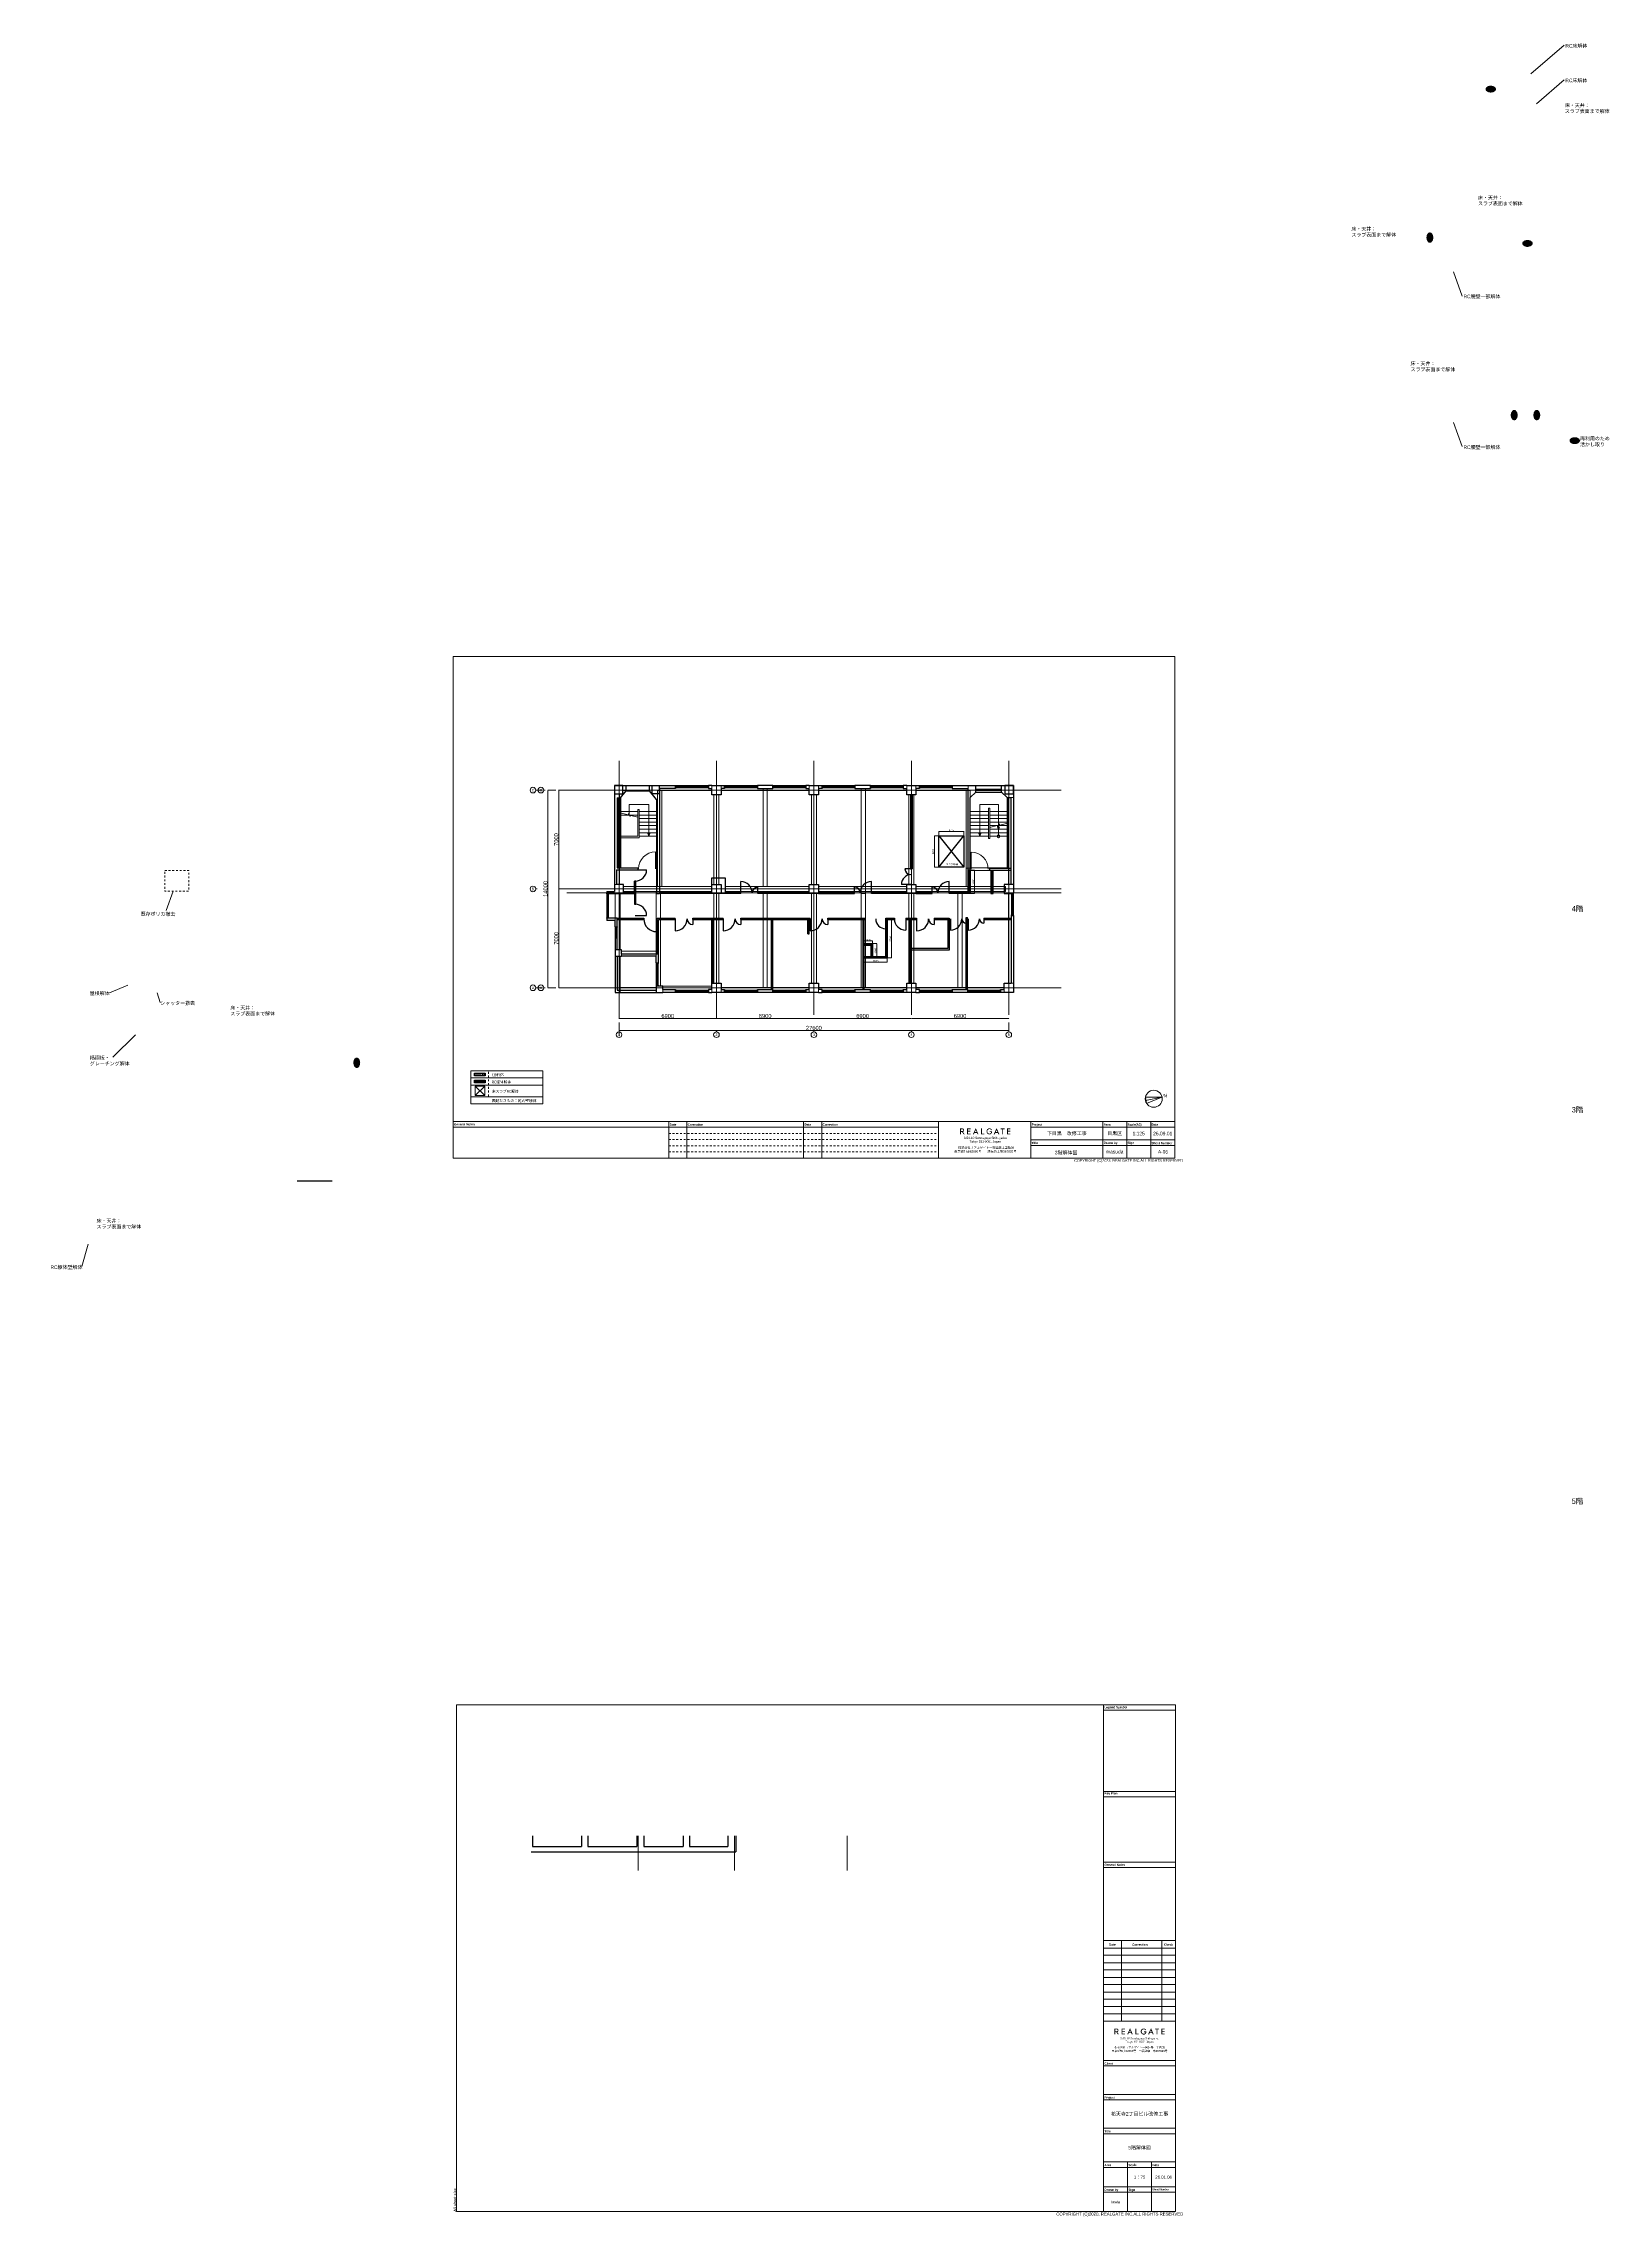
# Paper-space layout 'A-06' of a CAD drawing. Header units: millimetres. Extents: x -437 to 450, y -741 to 490.
# The model-space entities are those that its viewports show. They can reach past a viewport. Long polylines and large blocks are cut down to what shows.
import ezdxf

# ---------------------------------------------------------------- set-up
doc = ezdxf.new("R2010")
doc.units = ezdxf.units.MM
doc.header["$PDMODE"] = 1
doc.header["$PDSIZE"] = -2
for name, pattern in [('ラインタイプ-1', [2.116531, 1.058062, -1.058469]), ('ラインタイプ-1__', [2.116531, 1.058062, -1.058469]), ('ラインタイプ-28', [1.058161, 0.705383, -0.352778]), ('ラインタイプ-6', [5.291531, 3.175, -1.058062, 0.352704, -0.705764]), ('短破線', [2.116125, 1.058062, -1.058062])]:
    doc.linetypes.add(name, pattern=pattern)
for name, color, linetype, lineweight in [('00_一般', 7, 'Continuous', 5), ('01_基準-寸法', 7, 'Continuous', 5), ('07_文字・記号', 7, 'Continuous', 9), ('_平面図(既存部) (2D)', 7, 'Continuous', 5), ('_文字・記号 (2D)', 7, 'Continuous', 5), ('_梁 (2D)', 7, 'Continuous', 5), ('_解体部 (2D)', 7, 'Continuous', 5), ('一般', 7, 'Continuous', 5), ('寸法', 7, 'Continuous', 5)]:
    doc.layers.add(name, color=color, linetype=linetype, lineweight=lineweight)
for name, color, linetype, lineweight, true_color in [('02_0.25', 1, 'Continuous', 25, 0xff0000), ('03_0.15', 7, 'Continuous', 15, 0x990099), ('04_0.10', 7, 'Continuous', 9, 0x0099ff), ('05_0.05点線', 9, 'ラインタイプ-28', 5, 0x808080), ('06一点鎖線', 7, 'ラインタイプ-6', 9, 0x9999ff), ('08_ハッチ・色', 7, 'Continuous', 5, 0x888888)]:
    doc.layers.add(name, color=color, linetype=linetype, lineweight=lineweight, true_color=true_color)
doc.styles.add('Helvetica', font='')
doc.styles.add('Hiragino Kaku Gothic Pro W3', font='', dxfattribs={"bigfont": 'Hiragino Kaku Gothic Pro W3'})
doc.styles.add('Hiragino Sans W3', font='', dxfattribs={"bigfont": 'Hiragino Sans W3'})
doc.styles.add('Yu Gothic UI Semilight', font='Yu Gothic UI Semilight.ttf')
doc.styles.add('ＭＳ Ｐゴシック', font='MS PGothic.ttf')
doc.styles.add('ＭＳ Ｐゴシック (bold)', font='')
doc.styles.get('Helvetica').set_extended_font_data('Helvetica')
doc.styles.get('Hiragino Kaku Gothic Pro W3').set_extended_font_data('Hiragino Kaku Gothic Pro W3')
doc.styles.get('Hiragino Sans W3').set_extended_font_data('Hiragino Sans W3')
doc.styles.get('ＭＳ Ｐゴシック (bold)').set_extended_font_data('ＭＳ Ｐゴシック', bold=True)
doc.dimstyles.new('RGT', dxfattribs={"dimtxt": 161.781684, "dimasz": 0.999939, "dimexe": 0, "dimexo": 1, "dimgap": 0.5, "dimtad": 1, "dimdsep": 46, "dimtxsty": 'Hiragino Sans W3', "dimblk": 'DOT', "dimblk1": 'DOT', "dimblk2": 'DOT', "dimcen": 0, "dimazin": 0, "dimtfac": 1, "dimtix": 1, "dimtmove": 0, "dimatfit": 0, "dimldrblk": 'VW_FILLEDARROW', "dimfxl": 1, "dimfrac": 2, "dimtolj": 1, "dimarcsym": 0})
doc.dimstyles.new('建具表寸法', dxfattribs={"dimtxt": 161.781684, "dimasz": 0.199988, "dimexe": 0, "dimexo": 0.3, "dimgap": 0.005, "dimtad": 1, "dimdsep": 46, "dimtxsty": 'Hiragino Sans W3', "dimblk": 'DOT', "dimblk1": 'DOT', "dimblk2": 'DOT', "dimcen": 0, "dimazin": 0, "dimtfac": 1, "dimtix": 1, "dimtmove": 0, "dimatfit": 0, "dimldrblk": 'VW_FILLEDARROW', "dimfxl": 1, "dimfrac": 2, "dimtolj": 1, "dimarcsym": 0})
pattern_1 = [(45, (47.625, -79.375), (47.451041, 7.238696), [])]

# ---------------------------------------------------------------- blocks, each defined once
blk = doc.blocks.new('グループ-234')
at = {"layer": '一般', "linetype": 'Continuous', "lineweight": 13, "flags": 128}
for points in [[(164, 9.4), (204.7, 9.4), (204.7, 5.2), (164, 5.2)], [(164, 9.4), (174.2, 9.4), (174.2, -36.2), (164, -36.2)], [(164, 5.2), (204.7, 5.2), (204.7, 1.1), (164, 1.1)], [(164, 1.1), (204.7, 1.1), (204.7, -3.1), (164, -3.1)], [(174.2, 9.4), (197.1, 9.4), (197.1, -36.2), (174.2, -36.2)], [(197.1, 9.4), (204.7, 9.4), (204.7, -36.2), (197.1, -36.2)], [(164, -3.1), (204.7, -3.1), (204.7, -7.2), (164, -7.2)], [(164, -7.2), (204.7, -7.2), (204.7, -11.4), (164, -11.4)], [(164, -11.4), (204.7, -11.4), (204.7, -15.5), (164, -15.5)], [(164, -15.5), (204.7, -15.5), (204.7, -19.7), (164, -19.7)], [(164, -19.7), (204.7, -19.7), (204.7, -23.8), (164, -23.8)], [(164, -23.8), (204.7, -23.8), (204.7, -27.9), (164, -27.9)], [(164, -27.9), (204.7, -27.9), (204.7, -32.1), (164, -32.1)], [(164, -32.1), (204.7, -32.1), (204.7, -36.2), (164, -36.2)]]:
    blk.add_lwpolyline(points, close=True, dxfattribs=at)
blk = doc.blocks.new('グループ-235')
at = {"layer": '一般', "linetype": 'Continuous', "lineweight": 13, "flags": 128}
blk.add_lwpolyline([(164, -119.2), (177.6, -119.2), (177.6, -130), (164, -130)], close=True, dxfattribs=at)
at = {"layer": '一般', "linetype": 'Continuous', "lineweight": 5}
blk.add_point((170.8, -124.6), dxfattribs=at)
blk = doc.blocks.new('グループ-236')
at = {"layer": '一般', "linetype": 'Continuous', "lineweight": 13, "flags": 128}
blk.add_lwpolyline([(177.6, -119.2), (191.2, -119.2), (191.2, -130), (177.6, -130)], close=True, dxfattribs=at)
at = {"layer": '一般', "linetype": 'Continuous', "lineweight": 5}
blk.add_point((184.4, -124.6), dxfattribs=at)
blk = doc.blocks.new('グループ-237')
at = {"layer": '一般', "linetype": 'Continuous', "lineweight": 13, "flags": 128}
blk.add_lwpolyline([(191.2, -119.2), (204.7, -119.2), (204.7, -130), (191.2, -130)], close=True, dxfattribs=at)
at = {"layer": '一般', "linetype": 'Continuous', "lineweight": 5}
blk.add_point((198, -124.6), dxfattribs=at)
blk = doc.blocks.new('グループ-238')
at = {"layer": '一般', "linetype": 'Continuous', "lineweight": 13, "flags": 128}
blk.add_lwpolyline([(164, -116), (177.6, -116), (177.6, -119.2), (164, -119.2)], close=True, dxfattribs=at)
at = {"layer": '一般', "linetype": 'Continuous', "lineweight": 5}
blk.add_point((170.8, -117.6), dxfattribs=at)
blk = doc.blocks.new('グループ-239')
at = {"layer": '一般', "linetype": 'Continuous', "lineweight": 13, "flags": 128}
blk.add_lwpolyline([(177.6, -116), (191.2, -116), (191.2, -119.2), (177.6, -119.2)], close=True, dxfattribs=at)
at = {"layer": '一般', "linetype": 'Continuous', "lineweight": 5}
blk.add_point((184.4, -117.6), dxfattribs=at)
blk = doc.blocks.new('グループ-240')
at = {"layer": '一般', "linetype": 'Continuous', "lineweight": 13, "flags": 128}
blk.add_lwpolyline([(191.2, -116), (204.7, -116), (204.7, -119.2), (191.2, -119.2)], close=True, dxfattribs=at)
at = {"layer": '一般', "linetype": 'Continuous', "lineweight": 5}
blk.add_point((198, -117.6), dxfattribs=at)
blk = doc.blocks.new('グループ-241')
at = {"layer": '一般', "linetype": 'Continuous', "lineweight": 13, "flags": 128}
blk.add_lwpolyline([(164, -133.1), (177.6, -133.1), (177.6, -144), (164, -144)], close=True, dxfattribs=at)
at = {"layer": '一般', "linetype": 'Continuous', "lineweight": 5}
blk.add_point((170.8, -138.6), dxfattribs=at)
blk = doc.blocks.new('グループ-242')
at = {"layer": '一般', "linetype": 'Continuous', "lineweight": 13, "flags": 128}
blk.add_lwpolyline([(177.6, -133.1), (191.2, -133.1), (191.2, -144), (177.6, -144)], close=True, dxfattribs=at)
at = {"layer": '一般', "linetype": 'Continuous', "lineweight": 5}
blk.add_point((184.4, -138.6), dxfattribs=at)
blk = doc.blocks.new('グループ-243')
at = {"layer": '一般', "linetype": 'Continuous', "lineweight": 13, "flags": 128}
blk.add_lwpolyline([(164, -130), (177.6, -130), (177.6, -133.1), (164, -133.1)], close=True, dxfattribs=at)
at = {"layer": '一般', "linetype": 'Continuous', "lineweight": 5}
blk.add_point((170.8, -131.6), dxfattribs=at)
blk = doc.blocks.new('グループ-244')
at = {"layer": '一般', "linetype": 'Continuous', "lineweight": 13, "flags": 128}
blk.add_lwpolyline([(177.6, -130), (191.2, -130), (191.2, -133.1), (177.6, -133.1)], close=True, dxfattribs=at)
at = {"layer": '一般', "linetype": 'Continuous', "lineweight": 5}
blk.add_point((184.4, -131.6), dxfattribs=at)
blk = doc.blocks.new('グループ-245')
at = {"layer": '一般', "linetype": 'Continuous', "lineweight": 13, "flags": 128}
blk.add_lwpolyline([(191.2, -130), (204.7, -130), (204.7, -133.1), (191.2, -133.1)], close=True, dxfattribs=at)
at = {"layer": '一般', "linetype": 'Continuous', "lineweight": 5}
blk.add_point((198, -131.6), dxfattribs=at)
blk = doc.blocks.new('グループ-246')
at = {"layer": '一般', "linetype": 'Continuous', "lineweight": 13, "flags": 128}
blk.add_lwpolyline([(191.2, -133.1), (204.7, -133.1), (204.7, -144), (191.2, -144)], close=True, dxfattribs=at)
at = {"layer": '一般', "linetype": 'Continuous', "lineweight": 5}
blk.add_point((198, -138.6), dxfattribs=at)
blk = doc.blocks.new('グループ-247')
at = {"layer": '一般', "linetype": 'Continuous', "lineweight": 0, "true_color": 0x221814}
h = blk.add_hatch(color=250, dxfattribs=at)
h.paths.add_polyline_path([(171.7, -42.3), (171.8, -42.3), (171.8, -42.3), (171.9, -42.3), (172, -42.2), (172, -42.2), (172.1, -42.2), (172.1, -42.1), (172.2, -42.1), (172.2, -42), (172.2, -42), (172.3, -42), (172.3, -41.9), (172.3, -41.9), (172.4, -41.8), (172.4, -41.8), (172.4, -41.7), (172.4, -41.7), (172.4, -41.6), (172.4, -41.6), (172.4, -41.5), (172.4, -41.5), (172.4, -41.5), (172.4, -41.4), (172.4, -41.4), (172.4, -41.4), (172.4, -41.3), (172.4, -41.3), (172.4, -41.3), (172.4, -41.3), (172.4, -41.2), (172.4, -41.2), (172.4, -41.2), (172.4, -41.1), (172.4, -41.1), (172.4, -41.1), (172.4, -41), (172.4, -41), (172.3, -40.9), (172.3, -40.9), (172.3, -40.9), (172.2, -40.8), (172.2, -40.8), (172.2, -40.7), (172.1, -40.7), (172.1, -40.7), (172, -40.6), (172, -40.6), (171.9, -40.6), (171.9, -40.5), (171.8, -40.5), (171.7, -40.5), (171.7, -40.5), (171.6, -40.5), (171.6, -40.5), (171.5, -40.5), (171.5, -40.4), (171.4, -40.4), (171.4, -40.4), (171.4, -40.4), (171.3, -40.4), (171.3, -40.4), (171.3, -40.4), (171.3, -40.4), (171.2, -40.4), (171.2, -40.4), (171.2, -40.4), (171.2, -40.4), (171.2, -40.4), (171.2, -40.4), (171.2, -40.4), (171.2, -40.4), (171.2, -40.4), (171.2, -40.4), (171.2, -40.4), (171.2, -40.4), (171.2, -40.4), (171.2, -40.4), (171.1, -40.4), (171.1, -40.4), (171.1, -40.4), (171.1, -40.4), (171.1, -40.4), (171.1, -40.4), (171, -40.4), (171, -40.4), (171, -40.4), (171, -40.4), (171, -40.4), (170.9, -40.4), (170.9, -40.4), (170.9, -40.4), (170.9, -40.4), (170.8, -40.4), (170.6, -40.4), (170.1, -40.4), (170.1, -43.7), (170.6, -43.7), (170.6, -42.4), (171.2, -42.4), (172.1, -43.7), (172.7, -43.7)])
h.paths.add_polyline_path([(170.6, -41.9), (170.6, -40.9), (171.3, -40.9), (171.4, -40.9), (171.4, -40.9), (171.5, -40.9), (171.6, -40.9), (171.6, -41), (171.7, -41), (171.7, -41), (171.8, -41), (171.8, -41.1), (171.9, -41.1), (171.9, -41.1), (171.9, -41.2), (171.9, -41.2), (172, -41.3), (172, -41.4), (172, -41.4), (172, -41.5), (172, -41.5), (171.9, -41.6), (171.9, -41.6), (171.9, -41.7), (171.9, -41.7), (171.8, -41.8), (171.8, -41.8), (171.7, -41.8), (171.7, -41.9), (171.6, -41.9), (171.6, -41.9), (171.5, -41.9), (171.4, -41.9), (171.4, -41.9), (171.3, -41.9)])
for points in [[(176.1, -40.9), (174.6, -40.9), (174.6, -41.7), (176.1, -41.7), (176.1, -42.2), (174.6, -42.2), (174.6, -43.3), (176.1, -43.3), (176.1, -43.7), (174.2, -43.7), (174.2, -40.4), (176.1, -40.4)], [(182.5, -40.4), (182.5, -43.3), (183.9, -43.3), (183.9, -43.7), (182, -43.7), (182, -40.4)], [(186.9, -42), (188.3, -42), (188.3, -42), (188.3, -42), (188.3, -42), (188.3, -42), (188.3, -42.1), (188.3, -42.1), (188.3, -42.1), (188.3, -42.1), (188.3, -42.1), (188.3, -42.1), (188.3, -42.1), (188.3, -42.1), (188.3, -42.1), (188.3, -42.1), (188.3, -42.1), (188.3, -42.1), (188.3, -42.1), (188.3, -42.1), (188.3, -42.1), (188.3, -42.1), (188.3, -42.2), (188.3, -42.2), (188.3, -42.2), (188.3, -42.2), (188.3, -42.3), (188.3, -42.3), (188.3, -42.3), (188.2, -42.4), (188.2, -42.4), (188.2, -42.4), (188.2, -42.5), (188.2, -42.5), (188.2, -42.5), (188.2, -42.5), (188.2, -42.6), (188.2, -42.6), (188.2, -42.6), (188.2, -42.7), (188.2, -42.7), (188.2, -42.7), (188.2, -42.8), (188.2, -42.8), (188.1, -42.9), (188.1, -42.9), (188.1, -43), (188.1, -43), (188, -43.1), (188, -43.1), (188, -43.2), (187.9, -43.2), (187.9, -43.3), (187.9, -43.3), (187.7, -43.4), (187.6, -43.5), (187.5, -43.6), (187.4, -43.7), (187.4, -43.7), (187.3, -43.7), (187.2, -43.8), (187.1, -43.8), (187, -43.8), (186.9, -43.8), (186.8, -43.8), (186.7, -43.8), (186.7, -43.8), (186.6, -43.8), (186.5, -43.8), (186.4, -43.8), (186.3, -43.8), (186.2, -43.7), (186.1, -43.7), (186, -43.7), (185.9, -43.6), (185.8, -43.5), (185.7, -43.4), (185.6, -43.3), (185.6, -43.3), (185.5, -43.3), (185.4, -43.1), (185.4, -43), (185.3, -42.9), (185.2, -42.8), (185.2, -42.7), (185.1, -42.6), (185.1, -42.5), (185.1, -42.4), (185.1, -42.3), (185.1, -42.3), (185.1, -42.2), (185.1, -42.1), (185.1, -42), (185.1, -41.9), (185.1, -41.8), (185.1, -41.7), (185.1, -41.6), (185.1, -41.6), (185.2, -41.5), (185.2, -41.4), (185.3, -41.3), (185.4, -41.1), (185.4, -41), (185.5, -40.9), (185.6, -40.9), (185.6, -40.8), (185.7, -40.7), (185.8, -40.7), (185.9, -40.6), (186, -40.6), (186.1, -40.5), (186.1, -40.5), (186.2, -40.4), (186.3, -40.4), (186.3, -40.4), (186.4, -40.4), (186.5, -40.4), (186.5, -40.4), (186.6, -40.4), (186.6, -40.4), (186.7, -40.4), (186.7, -40.4), (186.7, -40.4), (186.8, -40.4), (186.8, -40.4), (186.8, -40.4), (186.8, -40.4), (186.9, -40.4), (186.9, -40.4), (186.9, -40.4), (186.9, -40.4), (186.9, -40.4), (187, -40.4), (187, -40.4), (187, -40.4), (187, -40.4), (187.1, -40.4), (187.1, -40.4), (187.1, -40.4), (187.2, -40.4), (187.2, -40.4), (187.3, -40.4), (187.3, -40.5), (187.4, -40.5), (187.4, -40.5), (187.5, -40.5), (187.5, -40.5), (187.5, -40.5), (187.6, -40.6), (187.6, -40.6), (187.7, -40.6), (187.7, -40.7), (187.7, -40.7), (187.8, -40.7), (187.8, -40.7), (187.8, -40.8), (187.9, -40.8), (187.9, -40.8), (187.9, -40.8), (187.9, -40.9), (188, -40.9), (188, -40.9), (188, -40.9), (188, -41), (188.1, -41), (188.1, -41), (188.1, -41), (188.1, -41), (188.1, -41), (188.1, -41), (188.1, -41), (188.1, -41), (188.1, -41), (188.1, -41), (188.1, -41), (188.1, -41), (188.1, -41.1), (188.1, -41.1), (188.1, -41.1), (188.1, -41.1), (188.1, -41.1), (188.1, -41.1), (188.1, -41.1), (188.1, -41.1), (188, -41.1), (188, -41.1), (188, -41.1), (188, -41.1), (188, -41.1), (188, -41.2), (188, -41.2), (188, -41.2), (188, -41.2), (187.9, -41.2), (187.9, -41.2), (187.9, -41.2), (187.9, -41.2), (187.9, -41.3), (187.9, -41.3), (187.9, -41.3), (187.9, -41.3), (187.8, -41.3), (187.8, -41.3), (187.8, -41.3), (187.8, -41.3), (187.8, -41.3), (187.8, -41.3), (187.8, -41.3), (187.8, -41.3), (187.8, -41.3), (187.8, -41.4), (187.8, -41.4), (187.8, -41.4), (187.8, -41.4), (187.8, -41.4), (187.8, -41.4), (187.8, -41.4), (187.8, -41.4), (187.8, -41.4), (187.8, -41.4), (187.8, -41.4), (187.8, -41.4), (187.8, -41.4), (187.8, -41.4), (187.7, -41.4), (187.7, -41.3), (187.7, -41.3), (187.7, -41.3), (187.7, -41.3), (187.7, -41.3), (187.6, -41.2), (187.6, -41.2), (187.6, -41.2), (187.6, -41.2), (187.6, -41.2), (187.6, -41.1), (187.5, -41.1), (187.5, -41.1), (187.5, -41.1), (187.5, -41.1), (187.4, -41), (187.4, -41), (187.4, -41), (187.3, -41), (187.3, -40.9), (187.2, -40.9), (187.2, -40.9), (187.2, -40.9), (187.1, -40.9), (187.1, -40.9), (187, -40.9), (187, -40.8), (186.9, -40.8), (186.9, -40.8), (186.8, -40.8), (186.8, -40.8), (186.7, -40.8), (186.7, -40.8), (186.6, -40.8), (186.5, -40.9), (186.5, -40.9), (186.4, -40.9), (186.3, -40.9), (186.3, -40.9), (186.2, -41), (186.1, -41), (186, -41.1), (186, -41.2), (185.9, -41.2), (185.9, -41.2), (185.8, -41.3), (185.8, -41.4), (185.7, -41.5), (185.7, -41.5), (185.6, -41.6), (185.6, -41.7), (185.6, -41.8), (185.6, -41.8), (185.6, -41.9), (185.6, -42), (185.6, -42), (185.6, -42.1), (185.6, -42.2), (185.6, -42.2), (185.6, -42.3), (185.6, -42.4), (185.6, -42.4), (185.6, -42.5), (185.7, -42.6), (185.7, -42.6), (185.7, -42.7), (185.8, -42.8), (185.9, -42.9), (185.9, -43), (186, -43), (186, -43), (186.1, -43.1), (186.2, -43.1), (186.2, -43.2), (186.3, -43.2), (186.4, -43.3), (186.4, -43.3), (186.5, -43.3), (186.6, -43.3), (186.6, -43.3), (186.7, -43.3), (186.7, -43.3), (186.8, -43.3), (186.8, -43.3), (186.9, -43.3), (186.9, -43.3), (186.9, -43.3), (187, -43.3), (187, -43.3), (187.1, -43.3), (187.1, -43.3), (187.2, -43.2), (187.2, -43.2), (187.3, -43.2), (187.4, -43.1), (187.4, -43.1), (187.4, -43), (187.5, -43), (187.5, -43), (187.5, -42.9), (187.6, -42.9), (187.6, -42.9), (187.6, -42.8), (187.6, -42.8), (187.7, -42.8), (187.7, -42.7), (187.7, -42.7), (187.7, -42.7), (187.7, -42.7), (187.7, -42.6), (187.7, -42.6), (187.7, -42.6), (187.7, -42.6), (187.7, -42.5), (187.7, -42.5), (187.7, -42.5), (187.7, -42.5), (187.7, -42.5), (187.7, -42.5), (187.7, -42.5), (187.7, -42.5), (187.7, -42.5), (187.7, -42.5), (187.7, -42.5), (187.7, -42.5), (187.7, -42.5), (187.7, -42.5), (187.7, -42.5), (187.7, -42.5), (187.7, -42.5), (187.7, -42.5), (187.6, -42.5), (187.6, -42.5), (187.6, -42.5), (187.6, -42.5), (187.6, -42.5), (187.6, -42.5), (187.5, -42.5), (187.5, -42.5), (187.5, -42.5), (187.5, -42.5), (187.4, -42.5), (187.4, -42.5), (187.4, -42.5), (187.4, -42.5), (187.3, -42.5), (187.3, -42.5), (187.3, -42.5), (187.3, -42.5), (187.2, -42.5), (187.2, -42.5), (187.2, -42.5), (187.2, -42.5), (187.2, -42.5), (187.1, -42.5), (187.1, -42.5), (187.1, -42.5), (187.1, -42.5), (187, -42.5), (187, -42.5), (187, -42.5), (187, -42.5), (187, -42.5), (187, -42.5), (187, -42.5), (186.9, -42.5), (186.9, -42.5), (186.9, -42.5), (186.9, -42.5)], [(194.5, -40.9), (194.5, -43.7), (194, -43.7), (194, -40.9), (193.1, -40.9), (193.1, -40.4), (195.4, -40.4), (195.4, -40.9)], [(198.6, -40.9), (197.2, -40.9), (197.2, -41.7), (198.6, -41.7), (198.6, -42.2), (197.2, -42.2), (197.2, -43.3), (198.6, -43.3), (198.6, -43.7), (196.7, -43.7), (196.7, -40.4), (198.6, -40.4)]]:
    blk.add_hatch(color=250, dxfattribs=at).paths.add_polyline_path(points)
h = blk.add_hatch(color=250, dxfattribs=at)
h.paths.add_polyline_path([(179.7, -42.9), (180, -43.7), (180.6, -43.7), (179, -40.2), (177.4, -43.7), (177.9, -43.7), (178.3, -42.9)])
h.paths.add_polyline_path([(179.5, -42.5), (178.5, -42.5), (179, -41.3)])
h = blk.add_hatch(color=250, dxfattribs=at)
h.paths.add_polyline_path([(191.5, -42.9), (191.9, -43.7), (192.4, -43.7), (190.9, -40.2), (189.2, -43.7), (189.8, -43.7), (190.1, -42.9)])
h.paths.add_polyline_path([(191.3, -42.5), (190.3, -42.5), (190.8, -41.3)])
blk = doc.blocks.new('グループ-248')
at = {"layer": '一般', "color": 7, "transparency": 33554687, "insert": (-204.2, -137.6), "char_height": 1.508, "attachment_point": 2, "rotation": 90, "line_spacing_factor": 1.014956, "style": 'ＭＳ Ｐゴシック (bold)'}
blk.add_mtext('A3 sheet size', dxfattribs=at)
at = {"color": 255, "linetype": '短破線', "lineweight": 5, "transparency": 33554687}
blk.add_wipeout([(162.7, 143.1), (204.7, 143.1), (204.7, -144), (162.7, -144)], dxfattribs=at).dxf.layer = '一般'
at = {"layer": '一般', "linetype": 'Continuous', "lineweight": 13, "flags": 128}
for points in [[(-202.6, 143.1), (164, 143.1), (164, -144), (-202.6, -144)], [(164, 143.1), (204.7, 143.1), (204.7, 140), (164, 140)], [(164, 140), (204.7, 140), (204.7, 94), (164, 94)], [(164, 94), (204.7, 94), (204.7, 90.9), (164, 90.9)], [(164, 94), (204.7, 94), (204.7, 53.9), (164, 53.9)], [(164, 53.9), (204.7, 53.9), (204.7, 50.8), (164, 50.8)], [(164, 50.8), (204.7, 50.8), (204.7, 9.4), (164, 9.4)], [(164, -36.2), (204.7, -36.2), (204.7, -58.5), (164, -58.5)], [(164, -58.5), (204.7, -58.5), (204.7, -61.6), (164, -61.6)], [(164, -61.6), (204.7, -61.6), (204.7, -77.7), (164, -77.7)], [(164, -77.7), (204.7, -77.7), (204.7, -80.8), (164, -80.8)], [(164, -80.8), (204.7, -80.8), (204.7, -96.9), (164, -96.9)], [(164, -96.9), (204.7, -96.9), (204.7, -100), (164, -100)], [(164, -100), (204.7, -100), (204.7, -116), (164, -116)], [(164, -116), (204.7, -116), (204.7, -119.2), (164, -119.2)]]:
    blk.add_lwpolyline(points, close=True, dxfattribs=at)
at = {"layer": '一般', "linetype": 'Continuous', "lineweight": 5}
blk.add_point((184.4, -54.8), dxfattribs=at)
at = {"layer": '一般', "color": 7, "transparency": 33554687}
blk.add_blockref('グループ-234', (0, 0), dxfattribs=at)
at = {"layer": '一般'}
blk.add_blockref('グループ-247', (0, 0), dxfattribs=at)
at = {"layer": '一般', "color": 7}
for name in ['グループ-238', 'グループ-235', 'グループ-239', 'グループ-236', 'グループ-240', 'グループ-237', 'グループ-243', 'グループ-241', 'グループ-244', 'グループ-242', 'グループ-245', 'グループ-246']:
    blk.add_blockref(name, (0, 0), dxfattribs=at)
at = {"layer": '一般', "color": 7, "transparency": 33554687}
for s, insert, char_height, attachment_point, line_spacing_factor, style in [(' Legend Symbol', (164, 141.5), 1.256, 4, 1.014956, 'ＭＳ Ｐゴシック (bold)'), (' Key Plan', (164, 92.7), 1.26, 4, 1.014956, 'ＭＳ Ｐゴシック (bold)'), (' General Notes', (164, 52.4), 1.256, 4, 1.014956, 'ＭＳ Ｐゴシック (bold)'), ('Date', (167.1, 7.8), 1.26, 1, 1.014956, 'ＭＳ Ｐゴシック (bold)'), ('Correction', (180.2, 7.8), 1.26, 1, 1.014956, 'ＭＳ Ｐゴシック (bold)'), ('Check', (198.2, 7.8), 1.26, 1, 1.014956, 'ＭＳ Ｐゴシック (bold)'), ('3-55-18 Sendagaya Shibuya-ku\\PTokyo 151-0051 Japan', (184.4, -47.1), 1.131, 5, 0.99804, 'ＭＳ Ｐゴシック'), (' Client', (164, -59.6), 1.26, 1, 1.014956, 'ＭＳ Ｐゴシック (bold)'), ('東京都知事62066号｜一級建築士第367999号', (184.4, -53.2), 1.131, 5, 0.99804, 'ＭＳ Ｐゴシック'), ('株式会社リアルゲイト一級建築士事務所', (184.4, -51.1), 1.131, 5, 0.99804, 'ＭＳ Ｐゴシック'), (' Project', (164, -78.8), 1.26, 1, 1.014956, 'ＭＳ Ｐゴシック (bold)'), (' Title', (164, -98), 1.26, 1, 1.014956, 'ＭＳ Ｐゴシック (bold)'), (' Area', (164, -117.1), 1.26, 1, 1.014956, 'ＭＳ Ｐゴシック (bold)'), (' Scale', (177.6, -117.1), 1.26, 1, 1.014956, 'ＭＳ Ｐゴシック (bold)'), (' Date', (191.2, -117.1), 1.26, 1, 1.014956, 'ＭＳ Ｐゴシック (bold)'), (' Drawn by', (164, -131.1), 1.26, 1, 1.014956, 'ＭＳ Ｐゴシック (bold)'), (' Sign', (177.6, -131.1), 1.26, 1, 1.014956, 'ＭＳ Ｐゴシック (bold)'), (' Sheet Number', (191.2, -131), 1.005, 1, 1.014956, 'ＭＳ Ｐゴシック (bold)')]:
    blk.add_mtext(s, dxfattribs=dict(at, insert=insert, char_height=char_height, attachment_point=attachment_point, line_spacing_factor=line_spacing_factor, style=style))
at = {"layer": '一般', "line_spacing_factor": 0.99804, "style": 'ＭＳ Ｐゴシック'}
for s, insert, char_height, attachment_point in [('祐天寺2丁目ビル改修工事', (184.4, -88.8), 2.01, 5), ('1：75', (184.4, -124.6), 1.76, 5), ('26.01.06', (198, -124.6), 1.76, 5), ('COPYRIGHT (C)2020. REALGATE INC.ALL RIGHTS RESERVED', (137.2, -144.6), 1.759, 1), ('iwata', (170.8, -138.6), 1.51, 5)]:
    blk.add_mtext(s, dxfattribs=dict(at, insert=insert, char_height=char_height, attachment_point=attachment_point))
blk = doc.blocks.new('枠')
at = {"layer": '一般', "color": 7, "transparency": 33554687}
blk.add_blockref('グループ-248', (0, 0), dxfattribs=at)
blk = doc.blocks.new('グループ-255')
at = {"layer": '07_文字・記号'}
for p, q in [((197.1, -106.7), (187.7, -108.6)), ((197.1, -106.7), (187.7, -106.7)), ((188.4, -110.3), (187.7, -106.7)), ((197.1, -106.7), (188.4, -110.3))]:
    blk.add_line(p, q, dxfattribs=at)
blk.add_circle((192.4, -107.6), 4.8, dxfattribs=at)
at = {"layer": '07_文字・記号', "insert": (197.8, -104.9), "char_height": 2.01, "attachment_point": 1, "rotation": 5.8328, "line_spacing_factor": 0.99804, "style": 'ＭＳ Ｐゴシック'}
blk.add_mtext('N', dxfattribs=at)
blk = doc.blocks.new('グループ-3')
at = {"layer": '一般', "linetype": 'Continuous', "lineweight": 0, "true_color": 0x221814}
h = blk.add_hatch(color=250, dxfattribs=at)
h.paths.add_polyline_path([(84.4, -126.3), (84.4, -126.3), (84.5, -126.3), (84.6, -126.3), (84.6, -126.2), (84.7, -126.2), (84.7, -126.2), (84.8, -126.1), (84.8, -126.1), (84.9, -126), (84.9, -126), (84.9, -126), (85, -125.9), (85, -125.8), (85, -125.8), (85.1, -125.7), (85.1, -125.7), (85.1, -125.7), (85.1, -125.6), (85.1, -125.6), (85.1, -125.5), (85.1, -125.5), (85.1, -125.5), (85.1, -125.4), (85.1, -125.4), (85.1, -125.4), (85.1, -125.3), (85.1, -125.3), (85.1, -125.3), (85.1, -125.3), (85.1, -125.2), (85.1, -125.2), (85.1, -125.2), (85.1, -125.1), (85.1, -125.1), (85.1, -125.1), (85.1, -125), (85, -125), (85, -124.9), (85, -124.9), (85, -124.8), (84.9, -124.8), (84.9, -124.7), (84.8, -124.7), (84.8, -124.7), (84.8, -124.6), (84.7, -124.6), (84.7, -124.6), (84.6, -124.5), (84.5, -124.5), (84.5, -124.5), (84.4, -124.5), (84.4, -124.5), (84.3, -124.5), (84.3, -124.4), (84.2, -124.4), (84.2, -124.4), (84.1, -124.4), (84.1, -124.4), (84, -124.4), (84, -124.4), (84, -124.4), (84, -124.4), (83.9, -124.4), (83.9, -124.4), (83.9, -124.4), (83.9, -124.4), (83.9, -124.4), (83.9, -124.4), (83.9, -124.4), (83.9, -124.4), (83.9, -124.4), (83.9, -124.4), (83.9, -124.4), (83.9, -124.4), (83.8, -124.4), (83.8, -124.4), (83.8, -124.4), (83.8, -124.4), (83.8, -124.4), (83.8, -124.4), (83.8, -124.4), (83.8, -124.4), (83.7, -124.4), (83.7, -124.4), (83.7, -124.4), (83.7, -124.4), (83.7, -124.4), (83.6, -124.4), (83.6, -124.4), (83.6, -124.4), (83.6, -124.4), (83.5, -124.4), (83.5, -124.4), (83.3, -124.4), (82.8, -124.4), (82.8, -127.7), (83.3, -127.7), (83.3, -126.4), (83.9, -126.4), (84.8, -127.7), (85.4, -127.7)])
h.paths.add_polyline_path([(83.3, -125.9), (83.3, -124.9), (84, -124.9), (84, -124.9), (84.1, -124.9), (84.2, -124.9), (84.3, -124.9), (84.3, -124.9), (84.4, -125), (84.4, -125), (84.5, -125), (84.5, -125), (84.5, -125.1), (84.6, -125.1), (84.6, -125.2), (84.6, -125.2), (84.6, -125.3), (84.6, -125.3), (84.6, -125.4), (84.6, -125.5), (84.6, -125.5), (84.6, -125.6), (84.6, -125.6), (84.6, -125.7), (84.5, -125.7), (84.5, -125.8), (84.5, -125.8), (84.4, -125.8), (84.4, -125.9), (84.3, -125.9), (84.2, -125.9), (84.2, -125.9), (84.1, -125.9), (84, -125.9), (83.9, -125.9)])
for points in [[(88.8, -124.9), (87.3, -124.9), (87.3, -125.7), (88.7, -125.7), (88.7, -126.2), (87.3, -126.2), (87.3, -127.3), (88.8, -127.3), (88.8, -127.7), (86.8, -127.7), (86.8, -124.4), (88.8, -124.4)], [(95.2, -124.4), (95.2, -127.3), (96.6, -127.3), (96.6, -127.7), (94.7, -127.7), (94.7, -124.4)], [(99.6, -126), (100.9, -126), (100.9, -126), (100.9, -126), (100.9, -126), (100.9, -126), (100.9, -126), (100.9, -126.1), (100.9, -126.1), (100.9, -126.1), (100.9, -126.1), (100.9, -126.1), (100.9, -126.1), (100.9, -126.1), (100.9, -126.1), (100.9, -126.1), (100.9, -126.1), (100.9, -126.1), (100.9, -126.1), (100.9, -126.1), (100.9, -126.1), (100.9, -126.1), (100.9, -126.1), (100.9, -126.2), (100.9, -126.2), (100.9, -126.2), (100.9, -126.3), (100.9, -126.3), (100.9, -126.3), (100.9, -126.4), (100.9, -126.4), (100.9, -126.4), (100.9, -126.4), (100.9, -126.5), (100.9, -126.5), (100.9, -126.5), (100.9, -126.6), (100.9, -126.6), (100.9, -126.6), (100.9, -126.6), (100.9, -126.7), (100.9, -126.7), (100.9, -126.8), (100.8, -126.8), (100.8, -126.9), (100.8, -126.9), (100.8, -127), (100.7, -127), (100.7, -127.1), (100.7, -127.1), (100.6, -127.2), (100.6, -127.2), (100.6, -127.3), (100.5, -127.3), (100.4, -127.4), (100.3, -127.5), (100.2, -127.6), (100.1, -127.6), (100, -127.7), (99.9, -127.7), (99.8, -127.8), (99.8, -127.8), (99.7, -127.8), (99.6, -127.8), (99.5, -127.8), (99.4, -127.8), (99.3, -127.8), (99.3, -127.8), (99.2, -127.8), (99.1, -127.8), (99, -127.8), (98.9, -127.7), (98.8, -127.7), (98.7, -127.6), (98.6, -127.6), (98.5, -127.5), (98.4, -127.4), (98.3, -127.3), (98.3, -127.3), (98.2, -127.2), (98.1, -127.1), (98, -127), (98, -126.9), (97.9, -126.8), (97.9, -126.7), (97.8, -126.6), (97.8, -126.5), (97.8, -126.4), (97.8, -126.3), (97.8, -126.2), (97.8, -126.2), (97.8, -126.1), (97.8, -126), (97.8, -125.9), (97.8, -125.8), (97.8, -125.7), (97.8, -125.6), (97.8, -125.5), (97.9, -125.4), (97.9, -125.3), (98, -125.2), (98, -125.1), (98.1, -125), (98.2, -124.9), (98.3, -124.9), (98.3, -124.8), (98.4, -124.7), (98.5, -124.7), (98.6, -124.6), (98.7, -124.5), (98.7, -124.5), (98.8, -124.5), (98.9, -124.4), (99, -124.4), (99, -124.4), (99.1, -124.4), (99.1, -124.4), (99.2, -124.4), (99.2, -124.4), (99.3, -124.4), (99.3, -124.4), (99.4, -124.4), (99.4, -124.4), (99.4, -124.4), (99.5, -124.4), (99.5, -124.4), (99.5, -124.4), (99.5, -124.4), (99.6, -124.4), (99.6, -124.4), (99.6, -124.4), (99.6, -124.4), (99.6, -124.4), (99.7, -124.4), (99.7, -124.4), (99.7, -124.4), (99.8, -124.4), (99.8, -124.4), (99.8, -124.4), (99.9, -124.4), (99.9, -124.4), (99.9, -124.4), (100, -124.4), (100, -124.5), (100.1, -124.5), (100.1, -124.5), (100.2, -124.5), (100.2, -124.5), (100.3, -124.6), (100.3, -124.6), (100.3, -124.6), (100.4, -124.6), (100.4, -124.7), (100.5, -124.7), (100.5, -124.7), (100.5, -124.8), (100.5, -124.8), (100.6, -124.8), (100.6, -124.8), (100.6, -124.8), (100.6, -124.9), (100.7, -124.9), (100.7, -124.9), (100.7, -124.9), (100.7, -125), (100.8, -125), (100.8, -125), (100.8, -125), (100.8, -125), (100.8, -125), (100.8, -125), (100.8, -125), (100.8, -125), (100.8, -125), (100.8, -125), (100.8, -125), (100.8, -125), (100.8, -125), (100.8, -125), (100.8, -125.1), (100.8, -125.1), (100.8, -125.1), (100.7, -125.1), (100.7, -125.1), (100.7, -125.1), (100.7, -125.1), (100.7, -125.1), (100.7, -125.1), (100.7, -125.1), (100.7, -125.1), (100.7, -125.2), (100.6, -125.2), (100.6, -125.2), (100.6, -125.2), (100.6, -125.2), (100.6, -125.2), (100.6, -125.2), (100.6, -125.2), (100.6, -125.3), (100.5, -125.3), (100.5, -125.3), (100.5, -125.3), (100.5, -125.3), (100.5, -125.3), (100.5, -125.3), (100.5, -125.3), (100.5, -125.3), (100.5, -125.3), (100.5, -125.3), (100.5, -125.3), (100.5, -125.3), (100.5, -125.3), (100.5, -125.3), (100.5, -125.4), (100.5, -125.4), (100.5, -125.4), (100.5, -125.4), (100.5, -125.4), (100.5, -125.4), (100.5, -125.4), (100.5, -125.4), (100.4, -125.4), (100.4, -125.4), (100.4, -125.4), (100.4, -125.3), (100.4, -125.3), (100.4, -125.3), (100.4, -125.3), (100.4, -125.3), (100.3, -125.2), (100.3, -125.2), (100.3, -125.2), (100.3, -125.2), (100.3, -125.2), (100.2, -125.1), (100.2, -125.1), (100.2, -125.1), (100.2, -125.1), (100.2, -125.1), (100.1, -125.1), (100.1, -125), (100.1, -125), (100, -125), (100, -125), (100, -124.9), (99.9, -124.9), (99.9, -124.9), (99.8, -124.9), (99.8, -124.9), (99.7, -124.8), (99.7, -124.8), (99.7, -124.8), (99.6, -124.8), (99.6, -124.8), (99.5, -124.8), (99.4, -124.8), (99.4, -124.8), (99.3, -124.8), (99.3, -124.8), (99.2, -124.8), (99.2, -124.8), (99.1, -124.9), (99, -124.9), (99, -124.9), (98.9, -125), (98.8, -125), (98.7, -125.1), (98.6, -125.2), (98.6, -125.2), (98.6, -125.2), (98.5, -125.3), (98.4, -125.4), (98.4, -125.5), (98.4, -125.5), (98.3, -125.6), (98.3, -125.7), (98.3, -125.7), (98.3, -125.8), (98.3, -125.9), (98.3, -125.9), (98.3, -126), (98.3, -126.1), (98.3, -126.1), (98.3, -126.2), (98.3, -126.3), (98.3, -126.3), (98.3, -126.4), (98.3, -126.5), (98.3, -126.6), (98.4, -126.6), (98.4, -126.7), (98.5, -126.8), (98.5, -126.9), (98.6, -126.9), (98.6, -127), (98.7, -127), (98.8, -127.1), (98.8, -127.1), (98.9, -127.2), (99, -127.2), (99.1, -127.3), (99.1, -127.3), (99.2, -127.3), (99.2, -127.3), (99.3, -127.3), (99.3, -127.3), (99.4, -127.3), (99.4, -127.3), (99.5, -127.3), (99.5, -127.3), (99.6, -127.3), (99.6, -127.3), (99.7, -127.3), (99.7, -127.3), (99.8, -127.3), (99.8, -127.2), (99.9, -127.2), (99.9, -127.2), (100, -127.1), (100, -127.1), (100.1, -127.1), (100.1, -127), (100.2, -127), (100.2, -127), (100.2, -126.9), (100.3, -126.9), (100.3, -126.8), (100.3, -126.8), (100.3, -126.8), (100.3, -126.8), (100.3, -126.7), (100.3, -126.7), (100.4, -126.7), (100.4, -126.7), (100.4, -126.6), (100.4, -126.6), (100.4, -126.6), (100.4, -126.6), (100.4, -126.5), (100.4, -126.5), (100.4, -126.5), (100.4, -126.5), (100.4, -126.5), (100.4, -126.5), (100.4, -126.5), (100.4, -126.5), (100.4, -126.5), (100.4, -126.5), (100.4, -126.5), (100.4, -126.5), (100.4, -126.5), (100.4, -126.5), (100.4, -126.5), (100.4, -126.5), (100.3, -126.5), (100.3, -126.5), (100.3, -126.5), (100.3, -126.5), (100.3, -126.5), (100.3, -126.5), (100.3, -126.5), (100.2, -126.5), (100.2, -126.5), (100.2, -126.5), (100.2, -126.5), (100.1, -126.5), (100.1, -126.5), (100.1, -126.5), (100.1, -126.5), (100.1, -126.5), (100, -126.5), (100, -126.5), (100, -126.5), (100, -126.5), (99.9, -126.5), (99.9, -126.5), (99.9, -126.5), (99.9, -126.5), (99.8, -126.5), (99.8, -126.5), (99.8, -126.5), (99.8, -126.5), (99.7, -126.5), (99.7, -126.5), (99.7, -126.5), (99.7, -126.5), (99.7, -126.5), (99.7, -126.5), (99.6, -126.5), (99.6, -126.5), (99.6, -126.5), (99.6, -126.5), (99.6, -126.5), (99.6, -126.5)], [(107.2, -124.9), (107.2, -127.7), (106.7, -127.7), (106.7, -124.9), (105.8, -124.9), (105.8, -124.4), (108.1, -124.4), (108.1, -124.9)], [(111.3, -124.9), (109.9, -124.9), (109.9, -125.7), (111.3, -125.7), (111.3, -126.2), (109.9, -126.2), (109.9, -127.3), (111.3, -127.3), (111.3, -127.7), (109.4, -127.7), (109.4, -124.4), (111.3, -124.4)]]:
    blk.add_hatch(color=250, dxfattribs=at).paths.add_polyline_path(points)
h = blk.add_hatch(color=250, dxfattribs=at)
h.paths.add_polyline_path([(92.4, -126.9), (92.7, -127.7), (93.2, -127.7), (91.7, -124.2), (90.1, -127.7), (90.6, -127.7), (91, -126.9)])
h.paths.add_polyline_path([(92.2, -126.5), (91.2, -126.5), (91.7, -125.3)])
h = blk.add_hatch(color=250, dxfattribs=at)
h.paths.add_polyline_path([(104.2, -126.9), (104.5, -127.7), (105.1, -127.7), (103.5, -124.2), (101.9, -127.7), (102.5, -127.7), (102.8, -126.9)])
h.paths.add_polyline_path([(104, -126.5), (103, -126.5), (103.5, -125.3)])
blk = doc.blocks.new('グループ-4')
at = {"layer": '一般'}
blk.add_blockref('グループ-3', (0, 0), dxfattribs=at)
at = {"layer": '一般', "color": 7, "transparency": 33554687, "char_height": 1.256, "line_spacing_factor": 0.99804, "style": 'ＭＳ Ｐゴシック'}
for s, insert, attachment_point in [('株式会社リアルゲイト一級建築士事務所', (81.7, -134.7), 1), ('3-51-10 Sendagaya Shibuya-ku\\PTokyo 151-0051 Japan', (97.1, -131), 5), ('東京都知事62066号｜一級建築士第367999号', (79.5, -136.8), 1)]:
    blk.add_mtext(s, dxfattribs=dict(at, insert=insert, attachment_point=attachment_point))
blk = doc.blocks.new('(横)図面枠')
at = {"layer": '一般', "color": 7, "linetype": 'Continuous', "lineweight": 5, "transparency": 33554687}
blk.add_line((-204.4, -120.5), (70.6, -120.5), dxfattribs=at)
at = {"layer": '一般', "color": 7, "linetype": 'Continuous', "lineweight": 13, "transparency": 33554687}
for p, q in [((-82.2, -120.5), (-82.2, -141.3)), ((-72, -120.5), (-72, -141.3)), ((-5.8, -120.5), (-5.8, -141.3)), ((4.4, -120.5), (4.4, -141.3)), ((70.6, -141.3), (70.6, -120.5)), ((122.9, -141.3), (122.9, -120.5)), ((163.7, -141.3), (163.7, -120.5)), ((177.2, -141.3), (177.2, -120.5)), ((190.8, -141.3), (190.8, -120.5)), ((-204.4, -123.7), (70.6, -123.7)), ((122.9, -123.7), (204.4, -123.7)), ((122.9, -130.9), (204.4, -130.9)), ((122.9, -134), (204.4, -134))]:
    blk.add_line(p, q, dxfattribs=at)
at = {"layer": '一般', "color": 7, "linetype": '短破線', "lineweight": 13, "transparency": 33554687}
for p, q in [((-82.2, -127.2), (-5.8, -127.2)), ((-82.2, -130.7), (-5.8, -130.7)), ((-82.2, -134.2), (-5.8, -134.2)), ((-5.8, -127.2), (70.6, -127.2)), ((-5.8, -130.7), (70.6, -130.7)), ((-5.8, -134.2), (70.6, -134.2)), ((-82.2, -137.7), (-5.8, -137.7)), ((-5.8, -137.7), (70.6, -137.7))]:
    blk.add_line(p, q, dxfattribs=at)
at = {"layer": '一般', "linetype": 'Continuous', "lineweight": 13, "flags": 128}
for points in [[(-204.4, 142.9), (204.4, 142.9), (204.4, -141.3), (-204.4, -141.3)], [(-204.4, -120.5), (204.4, -120.5), (204.4, -141.3), (-204.4, -141.3)]]:
    blk.add_lwpolyline(points, close=True, dxfattribs=at)
at = {"layer": '一般', "color": 7, "linetype": 'Continuous', "lineweight": 5, "transparency": 33554687}
for p in [(143.3, -127.3), (170.4, -127.3), (184, -127.3), (197.6, -127.3), (143.3, -137.6), (170.4, -137.6), (184, -137.6), (197.6, -137.6)]:
    blk.add_point(p, dxfattribs=at)
at = {"layer": '一般', "color": 7, "transparency": 33554687}
blk.add_blockref('グループ-4', (0, 0), dxfattribs=at)
at = {"layer": '一般', "color": 7, "transparency": 33554687, "line_spacing_factor": 1.014956, "style": 'ＭＳ Ｐゴシック (bold)'}
for s, insert, char_height, attachment_point in [(' General Notes', (-204.4, -122.1), 1.256, 4), (' Date', (-82.2, -121.6), 1.26, 1), (' Correction', (-72, -121.6), 1.256, 1), (' Date', (-5.8, -121.6), 1.26, 1), (' Correction', (4.4, -121.6), 1.256, 1), (' Project', (122.9, -121.6), 1.26, 1), (' Area', (163.7, -121.6), 1.26, 1), (' Scale(A3)', (177.2, -121.6), 1.26, 1), (' Date', (190.8, -121.6), 1.26, 1), (' Title', (122.9, -132), 1.26, 1), (' Drawn by', (163.7, -131.9), 1.26, 1), (' Sign', (177.2, -131.9), 1.26, 1), (' Sheet Number', (190.8, -132.1), 1.256, 1)]:
    blk.add_mtext(s, dxfattribs=dict(at, insert=insert, char_height=char_height, attachment_point=attachment_point))
at = {"layer": '一般', "line_spacing_factor": 0.99804, "style": 'ＭＳ Ｐゴシック'}
for s, insert, char_height, attachment_point in [('下目黒\u3000改修工事', (143.3, -127.3), 2.01, 5), ('目黒区', (170.4, -127.3), 2.01, 5), ('1:125', (184, -127.3), 2.01, 5), ('25.07.01', (197.6, -127.3), 2.01, 5), ('COPYRIGHT (C)2023. REALGATE INC.ALL RIGHTS RESERVED', (147.5, -141.8), 1.508, 1), ('masuda', (170.4, -137.6), 2.01, 5)]:
    blk.add_mtext(s, dxfattribs=dict(at, insert=insert, char_height=char_height, attachment_point=attachment_point))
at = {"color": 255, "linetype": 'Continuous', "lineweight": 13}
blk.add_wipeout([(192.1, -128.9), (203.1, -128.9), (203.1, -125.6), (192.1, -125.6)], dxfattribs=at).dxf.layer = '一般'
at = {"layer": '一般', "insert": (197.6, -127.3), "char_height": 2.01, "attachment_point": 5, "line_spacing_factor": 0.99804, "style": 'ＭＳ Ｐゴシック'}
blk.add_mtext('26.09.01', dxfattribs=at)
blk = doc.blocks.new('グループ-250')
at = {"layer": '02_0.25', "lineweight": 5}
for p, q in [((-17.5, 4), (-18.2, 3.3)), ((-16.8, 4), (-18.2, 2.6)), ((-16.1, 4), (-17.6, 2.5)), ((-15.4, 4), (-16.9, 2.5)), ((-14.7, 4), (-16.2, 2.5)), ((-14, 4), (-15.5, 2.5)), ((-13.3, 4), (-14.8, 2.5)), ((-12.6, 4), (-14.1, 2.5)), ((-12.2, 3.7), (-13.4, 2.5)), ((-12.2, 3), (-12.7, 2.5))]:
    blk.add_line(p, q, dxfattribs=at)
at = {"layer": '02_0.25', "flags": 128}
blk.add_lwpolyline([(-18.2, 2.5), (-18.2, 4), (-12.2, 4), (-12.2, 2.5)], close=True, dxfattribs=at)
blk = doc.blocks.new('グループ-251')
at = {"layer": '02_0.25', "transparency": 33554687}
for p, q in [((-17.5, 8), (-17.5, 6.5)), ((-16.3, 8), (-16.3, 6.5)), ((-16.3, 8), (-16.3, 6.5)), ((-15.2, 8), (-15.2, 6.5)), ((-15.2, 8), (-15.2, 6.5)), ((-14, 8), (-14, 6.5)), ((-14, 8), (-14, 6.5)), ((-12.9, 8), (-12.9, 6.5))]:
    blk.add_line(p, q, dxfattribs=at)
at = {"layer": '02_0.25', "flags": 128}
blk.add_lwpolyline([(-18.2, 6.5), (-18.2, 8), (-12.2, 8), (-12.2, 6.5)], close=True, dxfattribs=at)
blk = doc.blocks.new('グループ-252')
at = {"layer": '00_一般', "color": 7, "linetype": 'Continuous', "lineweight": 5, "transparency": 33554687, "flags": 128}
for points in [[(-20.4, 9.3), (20.4, 9.3), (20.4, 5.3), (-20.4, 5.3)], [(-20.4, 5.3), (20.4, 5.3), (20.4, 1.3), (-20.4, 1.3)], [(-20.4, 1.3), (20.4, 1.3), (20.4, -5.3), (-20.4, -5.3)], [(-20.4, -5.3), (20.4, -5.3), (20.4, -9.3), (-20.4, -9.3)]]:
    blk.add_lwpolyline(points, close=True, dxfattribs=at)
at = {"layer": '02_0.25', "lineweight": 13}
for p, q in [((-17.9, 0.7), (-12.5, -4.7)), ((-17.9, -4.7), (-12.5, 0.7))]:
    blk.add_line(p, q, dxfattribs=at)
at = {"layer": '02_0.25', "lineweight": 13, "flags": 128}
blk.add_lwpolyline([(-17.9, 0.7), (-12.5, 0.7), (-12.5, -4.7), (-17.9, -4.7)], close=True, dxfattribs=at)
at = {"layer": '一般', "color": 7, "linetype": 'ラインタイプ-1__', "lineweight": 5, "transparency": 33554687, "flags": 128}
blk.add_lwpolyline([(-20.4, 9.3), (-10.4, 9.3), (-10.4, -5.3), (-20.4, -5.3)], close=True, dxfattribs=at)
at = {"layer": '04_0.10', "color": 7}
for name in ['グループ-251', 'グループ-250']:
    blk.add_blockref(name, (0, 0), dxfattribs=at)
at = {"layer": '02_0.25', "attachment_point": 1, "line_spacing_factor": 0.99804, "style": 'Yu Gothic UI Semilight'}
for s, insert, char_height in [('CB解体', (-8.5, 7.8), 1.51), ('RC躯体解体', (-8.5, 3.8), 1.51), ('床スラブRC解体', (-8.5, -1.5), 1.51), ('表記なきもの：乾式壁解体', (-8.5, -6.8), 1.508)]:
    blk.add_mtext(s, dxfattribs=dict(at, insert=insert, char_height=char_height))
blk = doc.blocks.new('シンボル-8')
at = {"layer": '00_一般', "color": 7, "transparency": 33554687}
blk.add_blockref('グループ-252', (0, 0), dxfattribs=at)
blk = doc.blocks.new('グループ-31')
at = {"layer": '02_0.25', "flags": 128}
for points in [[(-1162, 60), (-1113, 60), (-1113, -60), (-1162, -60)], [(1113, 60), (1162, 60), (1162, -60), (1113, -60)]]:
    blk.add_lwpolyline(points, close=True, dxfattribs=at)
at = {"layer": '03_0.15'}
for p, q in [((-1113, 15), (37, 15)), ((0, -60), (0, 60)), ((-37, -15), (1113, -15))]:
    blk.add_line(p, q, dxfattribs=at)
at = {"layer": '04_0.10'}
for p, q in [((-1113, 60), (1113, 60)), ((-1113, -60), (1113, -60))]:
    blk.add_line(p, q, dxfattribs=at)
blk = doc.blocks.new('シンボル-2')
at = {"layer": '02_0.25', "color": 7}
blk.add_blockref('グループ-31', (0, 0), dxfattribs=at)
blk = doc.blocks.new('グループ-40')
at = {"layer": '02_0.25', "flags": 128}
for points in [[(-82089, 61149), (-82089, 61174), (-81969, 61174), (-81969, 61149)], [(-82089, 59533), (-82089, 59558), (-81969, 59558), (-81969, 59533)]]:
    blk.add_lwpolyline(points, close=True, dxfattribs=at)
at = {"layer": '03_0.15'}
for p, q in [((-81969, 60353), (-82089, 60353)), ((-82044, 59558), (-82044, 60379)), ((-82014, 60329), (-82014, 61149))]:
    blk.add_line(p, q, dxfattribs=at)
at = {"layer": '04_0.10'}
for p, q in [((-82089, 59558), (-82089, 61149)), ((-81969, 59558), (-81969, 61149))]:
    blk.add_line(p, q, dxfattribs=at)
blk = doc.blocks.new('グループ-42')
at = {"layer": '02_0.25', "flags": 128}
for points in [[(-54039, 63474), (-54039, 63524), (-53919, 63524), (-53919, 63474)], [(-54039, 61974), (-54039, 62024), (-53919, 62024), (-53919, 61974)]]:
    blk.add_lwpolyline(points, close=True, dxfattribs=at)
at = {"layer": '03_0.15'}
for p, q in [((-53964, 62724), (-53964, 63474)), ((-53919, 62748), (-54039, 62748)), ((-53994, 62024), (-53994, 62774))]:
    blk.add_line(p, q, dxfattribs=at)
at = {"layer": '04_0.10'}
for p, q in [((-54039, 62023), (-54039, 63474)), ((-53919, 62023), (-53919, 63474))]:
    blk.add_line(p, q, dxfattribs=at)
blk = doc.blocks.new('グループ-43')
at = {"layer": '02_0.25', "flags": 128}
for points in [[(-82689, 63499), (-82689, 63524), (-82569, 63524), (-82569, 63499)], [(-82689, 61774), (-82689, 61799), (-82569, 61799), (-82569, 61774)]]:
    blk.add_lwpolyline(points, close=True, dxfattribs=at)
at = {"layer": '03_0.15'}
for p, q in [((-82614, 62636), (-82614, 63499)), ((-82569, 62661), (-82689, 62661)), ((-82644, 61799), (-82644, 62686))]:
    blk.add_line(p, q, dxfattribs=at)
at = {"layer": '04_0.10'}
for p, q in [((-82689, 61799), (-82689, 63499)), ((-82569, 61799), (-82569, 63499))]:
    blk.add_line(p, q, dxfattribs=at)
blk = doc.blocks.new('グループ-44')
at = {"layer": '02_0.25', "flags": 128}
for points in [[(-79173, 58564), (-79173, 58614), (-79053, 58614), (-79053, 58564)], [(-79173, 56974), (-79173, 57024), (-79053, 57024), (-79053, 56974)]]:
    blk.add_lwpolyline(points, close=True, dxfattribs=at)
at = {"layer": '03_0.15'}
for p, q in [((-79098, 57757), (-79098, 58564)), ((-79053, 57794), (-79173, 57794)), ((-79128, 57024), (-79128, 57831))]:
    blk.add_line(p, q, dxfattribs=at)
at = {"layer": '04_0.10'}
for p, q in [((-79173, 57024), (-79173, 58564)), ((-79053, 57024), (-79053, 58564))]:
    blk.add_line(p, q, dxfattribs=at)
blk = doc.blocks.new('グループ-65')
at = {"layer": '一般'}
blk.add_line((-79244, 66474), (-79244, 65274), dxfattribs=at)
blk.add_arc((-79244, 65274), 1200, 90, 180, dxfattribs=at)
blk = doc.blocks.new('グループ-66')
at = {"layer": '一般'}
blk.add_line((-56884, 66449), (-56884, 65249), dxfattribs=at)
blk.add_arc((-56884, 65249), 1200, 0, 90, dxfattribs=at)
blk = doc.blocks.new('グループ-118')
at = {"layer": '02_0.25'}
for p, q in [((59750, -56892), (59750, -61842)), ((48235, -60492), (48235, -61542)), ((48235, -61542), (51012, -61542)), ((51012, -60492), (51012, -61542)), ((51362, -60492), (51362, -61542)), ((51362, -61542), (54140, -61542)), ((54140, -60492), (54140, -61542)), ((54540, -60492), (54540, -61542)), ((54540, -61542), (56770, -61542)), ((56770, -60492), (56770, -61542)), ((57120, -60492), (57120, -61542)), ((57120, -61542), (59300, -61542)), ((59300, -60492), (59300, -61542)), ((47685, -61842), (59750, -61842))]:
    blk.add_line(p, q, dxfattribs=at)
at = {"layer": '06一点鎖線'}
for p, q in [((54215, -39962), (54215, -62900)), ((59675, -39962), (59675, -62900)), ((66045, -39962), (66045, -62900))]:
    blk.add_line(p, q, dxfattribs=at)
blk = doc.blocks.new('平面図(既存部) (2D)')
at = {"layer": '02_0.25'}
for p, q in [((-82153.728, 71173.559), (-82153.728, 63673.559)), ((-82153.728, 71173.559), (-77828.728, 71173.559)), ((-82153.728, 71173.559), (-82153.728, 70573.559)), ((-81553.728, 71173.559), (-82153.728, 71173.559)), ((-82153.728, 70573.559), (-81553.728, 70573.559)), ((-81963.728, 70311.755), (-81963.728, 65348.559)), ((-81963.728, 70311.755), (-81713.728, 70311.755)), ((-81863.728, 70311.755), (-81863.728, 65348.559)), ((-81713.728, 70311.755), (-81325.688, 70803.559)), ((-81713.728, 70311.755), (-81713.728, 65348.559)), ((-81553.728, 70573.559), (-81553.728, 71173.559)), ((-81325.688, 70803.559), (-81325.688, 71173.559)), ((-81325.688, 70803.559), (-79661.343, 70803.559)), ((-79661.343, 70803.559), (-79661.343, 71173.559)), ((-79173.728, 70175.932), (-79661.343, 70803.559)), ((-79513.728, 71173.559), (-79513.728, 70613.559)), ((-79513.728, 70613.559), (-78953.728, 70613.559)), ((-78953.728, 70573.559), (-78953.728, 71173.559)), ((-78953.728, 70973.559), (-78953.728, 65198.559)), ((-77828.728, 70973.559), (-78953.728, 70973.559)), ((-77828.728, 71173.559), (-77828.728, 70973.559)), ((-75503.728, 71173.559), (-75503.728, 70973.559)), ((-75253.728, 71173.559), (-75503.728, 71173.559)), ((-75503.728, 70973.559), (-75253.728, 70973.559)), ((-75253.728, 71173.559), (-74603.728, 71173.559)), ((-75253.342, 70523.559), (-75253.728, 70973.559)), ((-74603.728, 70523.559), (-75253.342, 70523.559)), ((-74603.728, 71173.559), (-74353.728, 71173.559)), ((-74353.728, 70973.559), (-74603.728, 70973.559)), ((-74603.728, 70973.559), (-74603.728, 70523.559)), ((-74353.728, 71173.559), (-74353.728, 70973.559)), ((-72028.728, 71173.559), (-72028.728, 70973.559)), ((-70928.728, 71173.559), (-72028.728, 71173.559)), ((-72028.728, 70973.559), (-70928.728, 70973.559)), ((-70928.728, 71173.559), (-70928.728, 70973.559)), ((-68603.728, 71173.559), (-68603.728, 70973.559)), ((-68353.728, 71173.559), (-68603.728, 71173.559)), ((-68603.728, 70973.559), (-68353.728, 70973.559)), ((-68353.728, 71173.559), (-67703.728, 71173.559)), ((-68353.342, 70523.559), (-68353.728, 70973.559)), ((-67703.728, 70523.559), (-68353.342, 70523.559)), ((-67703.728, 71173.559), (-67453.728, 71173.559)), ((-67453.728, 70973.559), (-67703.728, 70973.559)), ((-67703.728, 70973.559), (-67703.728, 70523.559)), ((-67453.728, 71173.559), (-67453.728, 70973.559)), ((-65128.728, 71173.559), (-65128.728, 70973.559)), ((-64028.728, 71173.559), (-65128.728, 71173.559)), ((-65128.728, 70973.559), (-64028.728, 70973.559)), ((-64028.728, 71173.559), (-64028.728, 70973.559)), ((-61703.728, 71173.559), (-61703.728, 70973.559)), ((-61453.728, 71173.559), (-61703.728, 71173.559)), ((-61703.728, 70973.559), (-61453.728, 70973.559)), ((-61453.728, 71173.559), (-60803.728, 71173.559)), ((-61453.342, 70523.559), (-61453.728, 70973.559)), ((-60803.728, 70523.559), (-61453.342, 70523.559)), ((-60803.728, 71173.559), (-60553.728, 71173.559)), ((-60553.728, 70973.559), (-60803.728, 70973.559)), ((-60803.728, 70973.559), (-60803.728, 70523.559)), ((-60553.728, 71173.559), (-60553.728, 70973.559)), ((-58228.728, 71173.559), (-58228.728, 70973.559)), ((-58228.728, 71173.559), (-53903.728, 71173.559)), ((-58228.728, 70973.559), (-57103.728, 70973.559)), ((-57103.728, 66048.559), (-57103.728, 70973.559)), ((-57103.728, 65173.559), (-57103.728, 70603.559)), ((-56953.728, 70313.559), (-56553.728, 70713.559)), ((-56953.728, 65173.559), (-56953.728, 70313.559)), ((-56953.728, 66048.559), (-56953.728, 70313.559)), ((-56553.728, 70713.559), (-56553.728, 71173.559)), ((-56553.728, 70923.559), (-54743.728, 70923.559)), ((-56553.728, 70713.559), (-54743.728, 70713.559)), ((-54743.728, 70713.559), (-54743.728, 71173.559)), ((-54343.728, 70313.559), (-54743.728, 70713.559)), ((-54503.728, 71173.559), (-54503.728, 70573.559)), ((-53903.728, 71173.559), (-54503.728, 71173.559)), ((-54503.728, 70573.559), (-53903.728, 70573.559)), ((-54343.728, 70313.559), (-54343.728, 65323.559)), ((-54343.728, 70313.559), (-54093.728, 70313.559)), ((-54093.728, 70313.559), (-54093.728, 64173.559)), ((-53903.728, 71173.559), (-53903.728, 66048.559)), ((-53903.728, 70573.559), (-53903.728, 71173.559)), ((-53903.728, 70523.559), (-53903.728, 64173.559)), ((-79173.728, 70175.932), (-79173.728, 65198.559)), ((-81963.728, 65348.559), (-80503.728, 65348.559)), ((-80503.728, 65348.559), (-80503.728, 65198.559)), ((-55593.728, 65323.559), (-54093.728, 65323.559)), ((-55593.728, 65323.559), (-55593.728, 65173.559)), ((-82003.728, 65198.559), (-80503.728, 65198.559)), ((-82003.728, 65198.559), (-82003.728, 64173.559)), ((-81503.728, 64173.559), (-82003.728, 64173.559)), ((-81503.728, 63523.559), (-81503.728, 64173.559)), ((-79173.728, 65198.559), (-79173.728, 63523.559)), ((-78953.728, 65198.559), (-78953.728, 63523.559)), ((-75253.728, 64173.559), (-75253.728, 64623.559)), ((-75253.728, 64623.559), (-74303.728, 64623.559)), ((-75253.342, 63523.559), (-75253.728, 64173.559)), ((-75253.728, 64173.559), (-74603.728, 64173.559)), ((-74603.728, 64173.559), (-74603.728, 63523.559)), ((-74303.728, 64623.559), (-74303.728, 63523.559)), ((-68353.342, 63523.559), (-68353.728, 64173.559)), ((-68353.728, 64173.559), (-67703.728, 64173.559)), ((-67703.728, 64173.559), (-67703.728, 63523.559)), ((-61453.342, 63523.559), (-61453.728, 64173.559)), ((-61453.728, 64173.559), (-60803.728, 64173.559)), ((-60803.728, 64173.559), (-60803.728, 63523.559)), ((-56953.728, 65173.559), (-57103.728, 65173.559)), ((-56953.728, 65173.559), (-57103.728, 65173.559)), ((-55593.728, 65173.559), (-54093.728, 65173.559)), ((-53903.728, 64173.559), (-54553.728, 64173.559)), ((-54553.728, 64173.559), (-54553.728, 63523.559)), ((-53903.728, 64173.559), (-53903.728, 63573.559)), ((-82703.728, 63673.559), (-82703.728, 63523.559)), ((-82703.728, 63673.559), (-82153.728, 63673.559)), ((-82703.728, 63523.559), (-81503.728, 63523.559)), ((-79173.728, 63523.559), (-78953.728, 63523.559)), ((-74603.728, 63523.559), (-75253.342, 63523.559)), ((-74303.728, 63523.559), (-74603.728, 63523.559)), ((-67703.728, 63523.559), (-68353.342, 63523.559)), ((-60803.728, 63523.559), (-61453.342, 63523.559)), ((-54553.728, 63523.559), (-53903.728, 63523.559)), ((-81953.728, 61773.559), (-82703.728, 61773.559)), ((-82703.728, 61773.559), (-82703.728, 61623.559)), ((-82103.728, 61623.559), (-82703.728, 61623.559)), ((-82103.728, 61173.559), (-82103.728, 61623.559)), ((-81953.728, 61173.559), (-81953.728, 61773.559)), ((-64573.728, 61773.559), (-64573.728, 56723.559)), ((-64573.728, 61773.559), (-64423.728, 61773.559)), ((-64483.728, 61683.559), (-64483.728, 56728.106)), ((-64483.728, 61683.559), (-64483.728, 56723.559)), ((-64483.728, 61683.559), (-64423.728, 61683.559)), ((-64423.728, 61773.559), (-64423.728, 61683.559)), ((-61273.728, 61773.559), (-61273.728, 57173.559)), ((-61273.728, 61773.559), (-61183.728, 61773.559)), ((-61183.728, 61773.559), (-61183.728, 57173.559)), ((-54053.728, 61973.559), (-54053.728, 57173.559)), ((-54053.728, 61973.559), (-53903.728, 61973.559)), ((-53903.728, 61973.559), (-53903.728, 57173.559)), ((-82103.728, 61173.559), (-81953.728, 61173.559)), ((-81653.728, 59533.106), (-82103.728, 59533.106)), ((-82103.728, 59533.106), (-82103.728, 59083.106)), ((-81653.728, 59233.106), (-81653.728, 59533.106)), ((-79038.438, 59233.106), (-81653.728, 59233.106)), ((-79038.438, 58614.012), (-79038.438, 59233.106)), ((-82103.728, 59083.106), (-82103.728, 56523.559)), ((-82103.728, 59083.106), (-81653.728, 59083.106)), ((-81953.728, 59083.106), (-81953.728, 56673.559)), ((-79188.438, 59083.106), (-81653.728, 59083.106)), ((-79188.438, 58614.012), (-79188.438, 59083.106)), ((-79188.438, 58614.012), (-79038.438, 58614.012)), ((-81953.728, 56673.559), (-79188.438, 56673.559)), ((-78738.438, 56973.559), (-79188.438, 56973.559)), ((-79188.438, 56973.559), (-79188.438, 56523.559)), ((-78738.438, 56723.559), (-78738.438, 56973.559)), ((-78738.438, 56723.559), (-77828.728, 56723.559)), ((-77828.728, 56723.559), (-77828.728, 56523.559)), ((-75503.728, 56723.559), (-75503.728, 56523.559)), ((-75253.728, 56723.559), (-75503.728, 56723.559)), ((-75253.728, 56723.559), (-75254.115, 57173.559)), ((-75254.115, 57173.559), (-74604.115, 57173.559)), ((-74604.115, 57173.559), (-74603.728, 56723.559)), ((-74603.728, 56723.559), (-74353.728, 56723.559)), ((-74353.728, 56723.559), (-74353.728, 56523.559)), ((-72028.728, 56523.559), (-72028.728, 56723.559)), ((-72028.728, 56723.559), (-70928.728, 56723.559)), ((-70928.728, 56523.559), (-70928.728, 56723.559)), ((-68603.728, 56523.559), (-68603.728, 56723.559)), ((-68603.728, 56723.559), (-68353.728, 56723.559)), ((-68353.342, 56723.559), (-68353.728, 57173.559)), ((-68353.728, 57173.559), (-67703.728, 57173.559)), ((-67703.728, 57173.559), (-67703.342, 56723.559)), ((-67453.728, 56723.559), (-67703.728, 56723.559)), ((-67453.728, 56523.559), (-67453.728, 56723.559)), ((-65128.728, 56523.559), (-65128.728, 56723.559)), ((-65128.728, 56723.559), (-64028.728, 56723.559)), ((-64028.728, 56523.559), (-64028.728, 56723.559)), ((-61703.728, 56523.559), (-61703.728, 56723.559)), ((-61703.728, 56723.338), (-61453.728, 56723.338)), ((-61453.728, 57173.559), (-60803.728, 57173.559)), ((-61453.728, 56723.559), (-61453.728, 57173.559)), ((-60803.728, 57173.559), (-60803.342, 56723.559)), ((-60553.728, 56723.559), (-60803.728, 56723.559)), ((-60553.728, 56523.559), (-60553.728, 56723.559)), ((-58228.728, 56523.559), (-58228.728, 56723.559)), ((-58228.728, 56723.559), (-57128.728, 56723.559)), ((-57128.728, 56523.559), (-57128.728, 56723.559)), ((-54803.728, 56523.559), (-54803.728, 56723.559)), ((-54803.728, 56723.559), (-54553.728, 56723.559)), ((-54553.342, 56723.559), (-54553.728, 57173.559)), ((-54553.728, 57173.559), (-54053.728, 57173.559)), ((-53903.728, 57173.559), (-53903.728, 56523.559)), ((-82103.728, 56523.559), (-79188.438, 56523.559)), ((-79188.438, 56523.559), (-78738.438, 56523.559)), ((-77828.728, 56523.559), (-78738.438, 56523.559)), ((-75503.728, 56523.559), (-75253.728, 56523.559)), ((-74604.115, 56523.559), (-75253.728, 56523.559)), ((-74353.728, 56523.559), (-74603.728, 56523.559)), ((-70928.728, 56523.559), (-72028.728, 56523.559)), ((-68353.728, 56523.559), (-68603.728, 56523.559)), ((-67703.728, 56523.559), (-68353.342, 56523.559)), ((-67703.728, 56523.559), (-67453.728, 56523.559)), ((-64028.728, 56523.559), (-65128.728, 56523.559)), ((-61453.728, 56523.559), (-61703.728, 56523.559)), ((-60803.728, 56523.559), (-61453.342, 56523.559)), ((-60803.728, 56523.559), (-60553.728, 56523.559)), ((-57128.728, 56523.559), (-58228.728, 56523.559)), ((-54553.728, 56523.559), (-54803.728, 56523.559)), ((-53903.728, 56523.559), (-54553.342, 56523.559)), ((-54276.942, -24082.276), (-19276.942, -24082.276))]:
    blk.add_line(p, q, dxfattribs=at)
at = {"layer": '04_0.10'}
for p, q in [((-81757.975, 69237.07), (-81189.675, 69100.634)), ((-80493.728, 69330), (-81713.728, 69330)), ((-80493.728, 69080), (-81713.728, 69080)), ((-81189.675, 69100.634), (-81169.041, 69186.58)), ((-81038.416, 68973.42), (-81169.041, 69186.58)), ((-81103.728, 69830), (-79726.235, 69830.366)), ((-81103.728, 69830), (-81103.728, 69080)), ((-81038.416, 68973.42), (-81017.782, 69059.366)), ((-81017.782, 69059.366), (-80466.405, 68926.993)), ((-80493.728, 69480), (-80393.728, 69480)), ((-80493.728, 67580), (-80493.728, 69480)), ((-80393.728, 67480), (-80393.728, 69480)), ((-79173.728, 69330), (-80393.728, 69330)), ((-79173.728, 69080), (-80393.728, 69080)), ((-79726.235, 69830.366), (-79726.235, 67580)), ((-55663.728, 69330), (-56953.728, 69330)), ((-55663.728, 69080), (-56953.728, 69080)), ((-54953.728, 69830), (-56273.728, 69830)), ((-56273.728, 69830), (-56273.728, 67580)), ((-55663.728, 69580), (-55563.728, 69580)), ((-55663.728, 67430), (-55663.728, 69580)), ((-55663.728, 69580), (-55563.728, 69580)), ((-55563.728, 67430), (-55563.728, 69580)), ((-54343.728, 69330), (-55563.728, 69330)), ((-54343.728, 69080), (-55563.728, 69080)), ((-54953.728, 69830), (-54953.728, 67580)), ((-79173.728, 68830), (-80393.728, 68830)), ((-79173.728, 68580), (-80393.728, 68580)), ((-79173.728, 68330), (-80393.728, 68330)), ((-79173.728, 68080), (-80393.728, 68080)), ((-79173.728, 67830), (-80393.728, 67830)), ((-79726.235, 67580), (-79798.763, 67770.475)), ((-79726.235, 67580), (-79653.706, 67770.475)), ((-55663.728, 68830), (-56953.728, 68830)), ((-55663.728, 68580), (-56953.728, 68580)), ((-55663.728, 68330), (-56953.728, 68330)), ((-55663.728, 68080), (-56953.728, 68080)), ((-55663.728, 67830), (-56953.728, 67830)), ((-56273.728, 67580), (-56346.257, 67770.475)), ((-56273.728, 67580), (-56201.2, 67770.475)), ((-55039.365, 68331.125), (-55590.742, 68198.752)), ((-54343.728, 68830), (-55563.728, 68830)), ((-54343.728, 68580), (-55563.728, 68580)), ((-54343.728, 68330), (-55563.728, 68330)), ((-54343.728, 68080), (-55563.728, 68080)), ((-54343.728, 67830), (-55563.728, 67830)), ((-55018.731, 68245.179), (-55039.365, 68331.125)), ((-54953.418, 68351.759), (-55025.947, 68161.284)), ((-55018.731, 68245.179), (-54888.106, 68458.339)), ((-54953.418, 68351.759), (-54880.89, 68161.284)), ((-54867.472, 68372.393), (-54888.106, 68458.339)), ((-54299.172, 68508.829), (-54867.472, 68372.393)), ((-81713.728, 67580), (-80493.728, 67580)), ((-81713.728, 67480), (-80393.728, 67480)), ((-79173.728, 67580), (-80393.728, 67580)), ((-55663.728, 67580), (-56953.728, 67580)), ((-55663.728, 67430), (-55563.728, 67430)), ((-54343.728, 67580), (-55563.728, 67580))]:
    blk.add_line(p, q, dxfattribs=at)
blk.add_circle((-54953.728, 67580), 100, dxfattribs=at)
at = {"layer": '06一点鎖線'}
for p, q in [((-81828.728, 72925.18), (-81828.728, 54925.18)), ((-74928.728, 72925.18), (-74928.728, 54925.18)), ((-68028.728, 72925.18), (-68028.728, 54925.18)), ((-61128.728, 72925.18), (-61128.728, 54925.18)), ((-54228.728, 72925.18), (-54228.728, 54925.18)), ((-50528.728, 70848.559), (-85528.728, 70848.559)), ((-50528.728, 63848.559), (-85528.728, 63848.559)), ((-50528.728, 63568.559), (-85528.728, 63568.559)), ((-50528.728, 56848.559), (-85528.728, 56848.559))]:
    blk.add_line(p, q, dxfattribs=at)
at = {"layer": '02_0.25', "color": 7}
for name in ['グループ-43', 'グループ-42', 'グループ-44']:
    blk.add_blockref(name, (0, 0), dxfattribs=at)
at = {"layer": '04_0.10', "color": 7}
for name, p in [('シンボル-2', (-76666.228, 71073.559)), ('シンボル-2', (-73191.228, 71073.559)), ('シンボル-2', (-69766.228, 71073.559)), ('シンボル-2', (-66291.228, 71073.559)), ('シンボル-2', (-62866.228, 71073.559)), ('シンボル-2', (-59391.228, 71073.559)), ('グループ-40', (0, 0)), ('シンボル-2', (-76666.228, 56623.559)), ('シンボル-2', (-73191.228, 56623.559)), ('シンボル-2', (-69766.228, 56623.559)), ('シンボル-2', (-66291.228, 56623.559)), ('シンボル-2', (-62866.228, 56623.559)), ('シンボル-2', (-59391.228, 56623.559)), ('シンボル-2', (-55966.228, 56623.559))]:
    blk.add_blockref(name, p, dxfattribs=at)
at = {"layer": '一般', "color": 7, "transparency": 33554559}
for name in ['グループ-65', 'グループ-66']:
    blk.add_blockref(name, (0, 0), dxfattribs=at)
at = {"layer": '一般', "color": 7, "transparency": 33554687}
blk.add_blockref('グループ-118', (0, 0), dxfattribs=at)
blk = doc.blocks.new('_Dot')
at = {"color": 0, "linetype": 'ByBlock', "lineweight": -2}
blk.add_line((-0.5, 0), (-1, 0), dxfattribs=at)
at = {"color": 0, "linetype": 'ByBlock', "const_width": 0.5}
blk.add_lwpolyline([(-0.25, 0, 1), (0.25, 0, 1)], format="xyb", close=True, dxfattribs=at)
blk = doc.blocks.new('*D253')
at = {"layer": 'Defpoints', "color": 0}
for p in [(-59179, 67922), (-59179, 67601), (-57404, 67601)]:
    blk.add_point(p, dxfattribs=at)
at = {"layer": '寸法', "color": 0, "lineweight": -2}
for p, q in [((-59179, 67602), (-59179, 67922)), ((-57464, 67922), (-59119, 67922)), ((-57404, 67602), (-57404, 67922))]:
    blk.add_line(p, q, dxfattribs=at)
at = {"layer": '寸法', "color": 0, "lineweight": -2, "xscale": 59.99633789062499, "yscale": 59.99633789062499, "zscale": 59.99633789062499, "rotation": 180}
blk.add_blockref('_Dot', (-59179, 67922), dxfattribs=at)
at = {"layer": '寸法', "color": 0, "lineweight": -2, "xscale": 59.99633789062499, "yscale": 59.99633789062499, "zscale": 59.99633789062499}
blk.add_blockref('_Dot', (-57404, 67922), dxfattribs=at)
at = {"layer": '寸法', "color": 0, "insert": (-58291, 68014), "char_height": 121.3, "attachment_point": 5, "style": 'Helvetica'}
blk.add_mtext('\\A1;1775', dxfattribs=at)
blk = doc.blocks.new('VW_FILLEDARROW')
at = {"color": 0, "linetype": 'Continuous', "lineweight": 5, "transparency": 16777216, "flags": 128}
blk.add_lwpolyline([(-161.3, 43.2), (0, 0), (-161.3, -43.2)], close=True, dxfattribs=at)
blk = doc.blocks.new('*D254')
at = {"layer": 'Defpoints', "color": 0}
for p in [(-59179, 67601), (-59499, 65401), (-59179, 65401)]:
    blk.add_point(p, dxfattribs=at)
at = {"layer": '寸法', "color": 0, "lineweight": -2}
for p, q in [((-59180, 67601), (-59499, 67601)), ((-59499, 67541), (-59499, 65461)), ((-59180, 65401), (-59499, 65401))]:
    blk.add_line(p, q, dxfattribs=at)
at = {"layer": '寸法', "color": 0, "lineweight": -2, "xscale": 59.99633789062499, "yscale": 59.99633789062499, "zscale": 59.99633789062499}
for p, rotation in [((-59499, 67601), 90), ((-59499, 65401), 270)]:
    blk.add_blockref('_Dot', p, dxfattribs=dict(at, rotation=rotation))
at = {"layer": '寸法', "color": 0, "insert": (-59591, 66501), "char_height": 121.3, "attachment_point": 5, "rotation": 90, "style": 'Helvetica'}
blk.add_mtext('\\A1;2200', dxfattribs=at)
blk = doc.blocks.new('*D300')
at = {"layer": 'Defpoints', "color": 0}
for p in [(-63884, 59974), (-63584, 59974), (-63884, 58974)]:
    blk.add_point(p, dxfattribs=at)
at = {"layer": '寸法', "color": 0, "lineweight": -2}
for p, q in [((-63883, 59974), (-63584, 59974)), ((-63584, 58986), (-63584, 59962)), ((-63883, 58974), (-63584, 58974))]:
    blk.add_line(p, q, dxfattribs=at)
at = {"layer": '寸法', "color": 0, "lineweight": -2, "xscale": 11.999267578125, "yscale": 11.999267578125, "zscale": 11.999267578125}
for p, rotation in [((-63584, 59974), 90), ((-63584, 58974), 270)]:
    blk.add_blockref('_Dot', p, dxfattribs=dict(at, rotation=rotation))
at = {"layer": '寸法', "color": 0, "insert": (-63651, 59474), "char_height": 129.4, "attachment_point": 5, "rotation": 90, "style": 'Hiragino Kaku Gothic Pro W3'}
blk.add_mtext('\\A1;1000', dxfattribs=at)
blk = doc.blocks.new('*D301')
at = {"layer": 'Defpoints', "color": 0}
for p in [(-64484, 58974), (-62829, 58974), (-62829, 58674)]:
    blk.add_point(p, dxfattribs=at)
at = {"layer": '寸法', "color": 0, "lineweight": -2}
for p, q in [((-64484, 58973), (-64484, 58674)), ((-64472, 58674), (-62841, 58674)), ((-62829, 58973), (-62829, 58674))]:
    blk.add_line(p, q, dxfattribs=at)
at = {"layer": '寸法', "color": 0, "lineweight": -2, "xscale": 11.999267578125, "yscale": 11.999267578125, "zscale": 11.999267578125, "rotation": 180}
blk.add_blockref('_Dot', (-64484, 58674), dxfattribs=at)
at = {"layer": '寸法', "color": 0, "lineweight": -2, "xscale": 11.999267578125, "yscale": 11.999267578125, "zscale": 11.999267578125}
blk.add_blockref('_Dot', (-62829, 58674), dxfattribs=at)
at = {"layer": '寸法', "color": 0, "insert": (-63656, 58740), "char_height": 129.4, "attachment_point": 5, "style": 'Hiragino Kaku Gothic Pro W3'}
blk.add_mtext('\\A1;1655', dxfattribs=at)
blk = doc.blocks.new('*D302')
at = {"layer": 'Defpoints', "color": 0}
for p in [(-62829, 61674), (-62529, 61674), (-62829, 58974)]:
    blk.add_point(p, dxfattribs=at)
at = {"layer": '寸法', "color": 0, "lineweight": -2}
for p, q in [((-62828, 61674), (-62529, 61674)), ((-62529, 58986), (-62529, 61662)), ((-62828, 58974), (-62529, 58974))]:
    blk.add_line(p, q, dxfattribs=at)
at = {"layer": '寸法', "color": 0, "lineweight": -2, "xscale": 11.999267578125, "yscale": 11.999267578125, "zscale": 11.999267578125}
for p, rotation in [((-62529, 61674), 90), ((-62529, 58974), 270)]:
    blk.add_blockref('_Dot', p, dxfattribs=dict(at, rotation=rotation))
at = {"layer": '寸法', "color": 0, "insert": (-62596, 60324), "char_height": 129.4, "attachment_point": 5, "rotation": 90, "style": 'Hiragino Kaku Gothic Pro W3'}
blk.add_mtext('\\A1;2700', dxfattribs=at)
blk = doc.blocks.new('*D303')
at = {"layer": 'Defpoints', "color": 0}
for p in [(-64484, 59974), (-63884, 60174), (-63884, 59974)]:
    blk.add_point(p, dxfattribs=at)
at = {"layer": '寸法', "color": 0, "lineweight": -2}
for p, q in [((-64484, 59974), (-64484, 60174)), ((-64472, 60174), (-63896, 60174)), ((-63884, 59974), (-63884, 60174))]:
    blk.add_line(p, q, dxfattribs=at)
at = {"layer": '寸法', "color": 0, "lineweight": -2, "xscale": 11.999267578125, "yscale": 11.999267578125, "zscale": 11.999267578125, "rotation": 180}
blk.add_blockref('_Dot', (-64484, 60174), dxfattribs=at)
at = {"layer": '寸法', "color": 0, "lineweight": -2, "xscale": 11.999267578125, "yscale": 11.999267578125, "zscale": 11.999267578125}
blk.add_blockref('_Dot', (-63884, 60174), dxfattribs=at)
at = {"layer": '寸法', "color": 0, "insert": (-64184, 60241), "char_height": 129.4, "attachment_point": 5, "style": 'Hiragino Kaku Gothic Pro W3'}
blk.add_mtext('\\A1;600', dxfattribs=at)
blk = doc.blocks.new('*D309')
at = {"layer": 'Defpoints', "color": 0}
for p in [(-56954, 65174), (-56654, 65174), (-56954, 63524)]:
    blk.add_point(p, dxfattribs=at)
at = {"layer": '寸法', "color": 0, "lineweight": -2}
for p, q in [((-56953, 65174), (-56654, 65174)), ((-56654, 63536), (-56654, 65162)), ((-56953, 63524), (-56654, 63524))]:
    blk.add_line(p, q, dxfattribs=at)
at = {"layer": '寸法', "color": 0, "lineweight": -2, "xscale": 11.999267578125, "yscale": 11.999267578125, "zscale": 11.999267578125}
for p, rotation in [((-56654, 65174), 90), ((-56654, 63524), 270)]:
    blk.add_blockref('_Dot', p, dxfattribs=dict(at, rotation=rotation))
at = {"layer": '寸法', "color": 0, "insert": (-56721, 64349), "char_height": 129.4, "attachment_point": 5, "rotation": 90, "style": 'Hiragino Kaku Gothic Pro W3'}
blk.add_mtext('\\A1;1650', dxfattribs=at)
blk = doc.blocks.new('*D449')
at = {"layer": '01_基準-寸法', "color": 0, "lineweight": -2}
for p, q in [((-85530, 70849), (-86096, 70849)), ((-86096, 63909), (-86096, 70789)), ((-85530, 63849), (-86096, 63849))]:
    blk.add_line(p, q, dxfattribs=at)
at = {"layer": 'Defpoints', "color": 0}
for p in [(-86096, 70849), (-85529, 70849), (-85529, 63849)]:
    blk.add_point(p, dxfattribs=at)
at = {"layer": '01_基準-寸法', "color": 0, "lineweight": -2, "xscale": 59.99633789062499, "yscale": 59.99633789062499, "zscale": 59.99633789062499}
for p, rotation in [((-86096, 70849), 90), ((-86096, 63849), 270)]:
    blk.add_blockref('_Dot', p, dxfattribs=dict(at, rotation=rotation))
at = {"layer": '01_基準-寸法', "color": 0, "insert": (-86276, 67349), "char_height": 291.2, "attachment_point": 5, "rotation": 90, "style": 'Hiragino Kaku Gothic Pro W3'}
blk.add_mtext('\\A1;7000', dxfattribs=at)
blk = doc.blocks.new('*D450')
at = {"layer": '01_基準-寸法', "color": 0, "lineweight": -2}
for p, q in [((-85530, 63849), (-86096, 63849)), ((-86096, 56909), (-86096, 63789)), ((-85530, 56849), (-86096, 56849))]:
    blk.add_line(p, q, dxfattribs=at)
at = {"layer": 'Defpoints', "color": 0}
for p in [(-86096, 63849), (-85529, 63849), (-85529, 56849)]:
    blk.add_point(p, dxfattribs=at)
at = {"layer": '01_基準-寸法', "color": 0, "lineweight": -2, "xscale": 59.99633789062499, "yscale": 59.99633789062499, "zscale": 59.99633789062499}
for p, rotation in [((-86096, 63849), 90), ((-86096, 56849), 270)]:
    blk.add_blockref('_Dot', p, dxfattribs=dict(at, rotation=rotation))
at = {"layer": '01_基準-寸法', "color": 0, "insert": (-86276, 60349), "char_height": 291.2, "attachment_point": 5, "rotation": 90, "style": 'Hiragino Kaku Gothic Pro W3'}
blk.add_mtext('\\A1;7000', dxfattribs=at)
blk = doc.blocks.new('*D456')
at = {"layer": '01_基準-寸法', "color": 0, "lineweight": -2}
for p, q in [((-81829, 55234), (-81829, 54668)), ((-74989, 54668), (-81769, 54668)), ((-74929, 55234), (-74929, 54668))]:
    blk.add_line(p, q, dxfattribs=at)
at = {"layer": 'Defpoints', "color": 0}
for p in [(-81829, 55235), (-81829, 54668), (-74929, 55235)]:
    blk.add_point(p, dxfattribs=at)
at = {"layer": '01_基準-寸法', "color": 0, "lineweight": -2, "xscale": 59.99633789062499, "yscale": 59.99633789062499, "zscale": 59.99633789062499, "rotation": 180}
blk.add_blockref('_Dot', (-81829, 54668), dxfattribs=at)
at = {"layer": '01_基準-寸法', "color": 0, "lineweight": -2, "xscale": 59.99633789062499, "yscale": 59.99633789062499, "zscale": 59.99633789062499}
blk.add_blockref('_Dot', (-74929, 54668), dxfattribs=at)
at = {"layer": '01_基準-寸法', "color": 0, "insert": (-78379, 54848), "char_height": 291.2, "attachment_point": 5, "style": 'Hiragino Kaku Gothic Pro W3'}
blk.add_mtext('\\A1;6900', dxfattribs=at)
blk = doc.blocks.new('*D457')
at = {"layer": '01_基準-寸法', "color": 0, "lineweight": -2}
for p, q in [((-74929, 55234), (-74929, 54668)), ((-68089, 54668), (-74869, 54668)), ((-68029, 54669), (-68029, 54668))]:
    blk.add_line(p, q, dxfattribs=at)
at = {"layer": 'Defpoints', "color": 0}
for p in [(-74929, 55235), (-74929, 54668), (-68029, 54668)]:
    blk.add_point(p, dxfattribs=at)
at = {"layer": '01_基準-寸法', "color": 0, "lineweight": -2, "xscale": 59.99633789062499, "yscale": 59.99633789062499, "zscale": 59.99633789062499, "rotation": 180}
blk.add_blockref('_Dot', (-74929, 54668), dxfattribs=at)
at = {"layer": '01_基準-寸法', "color": 0, "lineweight": -2, "xscale": 59.99633789062499, "yscale": 59.99633789062499, "zscale": 59.99633789062499}
blk.add_blockref('_Dot', (-68029, 54668), dxfattribs=at)
at = {"layer": '01_基準-寸法', "color": 0, "insert": (-71479, 54848), "char_height": 291.2, "attachment_point": 5, "style": 'Hiragino Kaku Gothic Pro W3'}
blk.add_mtext('\\A1;6900', dxfattribs=at)
blk = doc.blocks.new('*D458')
at = {"layer": '01_基準-寸法', "color": 0, "lineweight": -2}
for p, q in [((-68029, 54669), (-68029, 54668)), ((-61189, 54668), (-67969, 54668)), ((-61129, 54669), (-61129, 54668))]:
    blk.add_line(p, q, dxfattribs=at)
at = {"layer": 'Defpoints', "color": 0}
for p in [(-68029, 54668), (-68029, 54668), (-61129, 54668)]:
    blk.add_point(p, dxfattribs=at)
at = {"layer": '01_基準-寸法', "color": 0, "lineweight": -2, "xscale": 59.99633789062499, "yscale": 59.99633789062499, "zscale": 59.99633789062499, "rotation": 180}
blk.add_blockref('_Dot', (-68029, 54668), dxfattribs=at)
at = {"layer": '01_基準-寸法', "color": 0, "lineweight": -2, "xscale": 59.99633789062499, "yscale": 59.99633789062499, "zscale": 59.99633789062499}
blk.add_blockref('_Dot', (-61129, 54668), dxfattribs=at)
at = {"layer": '01_基準-寸法', "color": 0, "insert": (-64579, 54848), "char_height": 291.2, "attachment_point": 5, "style": 'Hiragino Kaku Gothic Pro W3'}
blk.add_mtext('\\A1;6900', dxfattribs=at)
blk = doc.blocks.new('*D459')
at = {"layer": '01_基準-寸法', "color": 0, "lineweight": -2}
for p, q in [((-61129, 54669), (-61129, 54668)), ((-54289, 54668), (-61069, 54668)), ((-54229, 54669), (-54229, 54668))]:
    blk.add_line(p, q, dxfattribs=at)
at = {"layer": 'Defpoints', "color": 0}
for p in [(-61129, 54668), (-61129, 54668), (-54229, 54668)]:
    blk.add_point(p, dxfattribs=at)
at = {"layer": '01_基準-寸法', "color": 0, "lineweight": -2, "xscale": 59.99633789062499, "yscale": 59.99633789062499, "zscale": 59.99633789062499, "rotation": 180}
blk.add_blockref('_Dot', (-61129, 54668), dxfattribs=at)
at = {"layer": '01_基準-寸法', "color": 0, "lineweight": -2, "xscale": 59.99633789062499, "yscale": 59.99633789062499, "zscale": 59.99633789062499}
blk.add_blockref('_Dot', (-54229, 54668), dxfattribs=at)
at = {"layer": '01_基準-寸法', "color": 0, "insert": (-57679, 54848), "char_height": 291.2, "attachment_point": 5, "style": 'Hiragino Kaku Gothic Pro W3'}
blk.add_mtext('\\A1;6900', dxfattribs=at)
blk = doc.blocks.new('*D460')
at = {"layer": '01_基準-寸法', "color": 0, "lineweight": -2}
for p, q in [((-81829, 54390), (-81829, 53824)), ((-54229, 54390), (-54229, 53824)), ((-54289, 53824), (-81769, 53824))]:
    blk.add_line(p, q, dxfattribs=at)
at = {"layer": 'Defpoints', "color": 0}
for p in [(-81829, 54391), (-54229, 54391), (-81829, 53824)]:
    blk.add_point(p, dxfattribs=at)
at = {"layer": '01_基準-寸法', "color": 0, "lineweight": -2, "xscale": 59.99633789062499, "yscale": 59.99633789062499, "zscale": 59.99633789062499, "rotation": 180}
blk.add_blockref('_Dot', (-81829, 53824), dxfattribs=at)
at = {"layer": '01_基準-寸法', "color": 0, "lineweight": -2, "xscale": 59.99633789062499, "yscale": 59.99633789062499, "zscale": 59.99633789062499}
blk.add_blockref('_Dot', (-54229, 53824), dxfattribs=at)
at = {"layer": '01_基準-寸法', "color": 0, "insert": (-68029, 54004), "char_height": 291.2, "attachment_point": 5, "style": 'Hiragino Kaku Gothic Pro W3'}
blk.add_mtext('\\A1;27600', dxfattribs=at)
blk = doc.blocks.new('*D462')
at = {"layer": '01_基準-寸法', "color": 0, "lineweight": -2}
for p, q in [((-86294, 70849), (-86860, 70849)), ((-86860, 56909), (-86860, 70789)), ((-86294, 56849), (-86860, 56849))]:
    blk.add_line(p, q, dxfattribs=at)
at = {"layer": 'Defpoints', "color": 0}
for p in [(-86860, 70849), (-86293, 70849), (-86293, 56849)]:
    blk.add_point(p, dxfattribs=at)
at = {"layer": '01_基準-寸法', "color": 0, "lineweight": -2, "xscale": 59.99633789062499, "yscale": 59.99633789062499, "zscale": 59.99633789062499}
for p, rotation in [((-86860, 70849), 90), ((-86860, 56849), 270)]:
    blk.add_blockref('_Dot', p, dxfattribs=dict(at, rotation=rotation))
at = {"layer": '01_基準-寸法', "color": 0, "insert": (-87040, 63849), "char_height": 291.2, "attachment_point": 5, "rotation": 90, "style": 'Hiragino Kaku Gothic Pro W3'}
blk.add_mtext('\\A1;14000', dxfattribs=at)
blk = doc.blocks.new('梁 (2D)')
at = {"layer": '05_0.05点線', "color": 7, "linetype": 'ラインタイプ-1', "flags": 128}
for points in [[(-82153.728, 70573.559), (-81803.728, 70573.559), (-81803.728, 64173.559), (-82153.728, 64173.559)], [(-81553.728, 70823.559), (-81553.728, 71173.559), (-79661.343, 71173.559), (-79661.343, 70823.559)], [(-79103.728, 70823.559), (-78803.728, 70823.559), (-78803.728, 64023.559), (-79103.728, 64023.559)], [(-78953.728, 70823.559), (-78953.728, 71173.559), (-75253.728, 71173.559), (-75253.728, 70823.559)], [(-75103.728, 70523.559), (-74753.728, 70523.559), (-74753.728, 64173.559), (-75103.728, 64173.559)], [(-75103.728, 70523.559), (-74753.728, 70523.559), (-74753.728, 64173.559), (-75103.728, 64173.559)], [(-74603.728, 70823.559), (-74603.728, 71173.559), (-68353.728, 71173.559), (-68353.728, 70823.559)], [(-71628.728, 70973.559), (-71328.728, 70973.559), (-71328.728, 64023.559), (-71628.728, 64023.559)], [(-68203.728, 70523.559), (-67853.728, 70523.559), (-67853.728, 64173.559), (-68203.728, 64173.559)], [(-67703.728, 70823.559), (-67703.728, 71173.559), (-61453.728, 71173.559), (-61453.728, 70823.559)], [(-64678.728, 70973.559), (-64378.728, 70973.559), (-64378.728, 63523.559), (-64678.728, 63523.559)], [(-61303.535, 70523.559), (-60953.535, 70523.559), (-60953.535, 64173.559), (-61303.535, 64173.559)], [(-60803.728, 70823.559), (-60803.728, 71173.559), (-57103.728, 71173.559), (-57103.728, 70823.559)], [(-57253.728, 70823.559), (-56953.728, 70823.559), (-56953.728, 65323.559), (-57253.728, 65323.559)], [(-56554.115, 70823.559), (-56554.115, 71173.559), (-54743.728, 71173.559), (-54743.728, 70823.559)], [(-54253.728, 70313.559), (-53903.728, 70313.559), (-53903.728, 64173.559), (-54253.728, 64173.559)], [(-57253.728, 65323.559), (-56953.728, 65323.559), (-56953.728, 64023.559), (-57253.728, 64023.559)], [(-56953.728, 65158.559), (-56953.728, 65338.559), (-54253.728, 65338.559), (-54253.728, 65158.559)], [(-82103.728, 63528.106), (-81753.728, 63528.106), (-81753.728, 59533.106), (-82103.728, 59533.106)], [(-81503.535, 63673.559), (-81503.535, 64023.559), (-75253.535, 64023.559), (-75253.535, 63673.559)], [(-79188.438, 63673.559), (-78888.438, 63673.559), (-78888.438, 56973.559), (-79188.438, 56973.559)], [(-75103.728, 63523.559), (-74753.728, 63523.559), (-74753.728, 57173.559), (-75103.728, 57173.559)], [(-75103.728, 63523.559), (-74753.728, 63523.559), (-74753.728, 57173.559), (-75103.728, 57173.559)], [(-74303.728, 63673.559), (-74303.728, 64023.559), (-68353.922, 64023.559), (-68353.922, 63673.559)], [(-71628.728, 63673.559), (-71328.728, 63673.559), (-71328.728, 56873.559), (-71628.728, 56873.559)], [(-68203.728, 63523.559), (-67853.728, 63523.559), (-67853.728, 57173.559), (-68203.728, 57173.559)], [(-67703.728, 63673.559), (-67703.728, 64023.559), (-61453.728, 64023.559), (-61453.728, 63673.559)], [(-64678.728, 63523.559), (-64378.728, 63523.559), (-64378.728, 56873.559), (-64678.728, 56873.559)], [(-61303.535, 63523.559), (-60953.535, 63523.559), (-60953.535, 57173.559), (-61303.535, 57173.559)], [(-60803.728, 63673.559), (-60803.728, 64023.559), (-54453.728, 64023.559), (-54453.728, 63673.559)], [(-57828.728, 63673.559), (-57528.728, 63673.559), (-57528.728, 56873.559), (-57828.728, 56873.559)], [(-54253.728, 63523.559), (-53903.728, 63523.559), (-53903.728, 57173.559), (-54253.728, 57173.559)], [(-81653.728, 59083.106), (-81653.728, 59433.106), (-79188.438, 59433.106), (-79188.438, 59083.106)], [(-82103.728, 59083.106), (-81753.728, 59083.106), (-81753.728, 56523.559), (-82103.728, 56523.559)], [(-81747.984, 56523.559), (-81747.984, 56873.559), (-79188.438, 56873.559), (-79188.438, 56523.559)], [(-78738.438, 56523.559), (-78738.438, 56973.559), (-75253.728, 56973.559), (-75253.728, 56523.559)], [(-74603.728, 56523.559), (-74603.728, 56873.559), (-68353.728, 56873.559), (-68353.728, 56523.559)], [(-67703.728, 56523.559), (-67703.728, 56873.559), (-61453.728, 56873.559), (-61453.728, 56523.559)], [(-60803.728, 56523.559), (-60803.728, 56873.559), (-54553.728, 56873.559), (-54553.728, 56523.559)]]:
    blk.add_lwpolyline(points, close=True, dxfattribs=at)
blk = doc.blocks.new('解体部 (2D)')
at = {"layer": '02_0.25', "linetype": 'Continuous', "lineweight": 5}
h = blk.add_hatch(dxfattribs=at)
h.set_pattern_fill('デフォルトハッチング-1', style=0, pattern_type=2)
h.set_pattern_definition(pattern_1)
h.paths.add_polyline_path([(-57103.728, 65173.559), (-56953.728, 65173.559), (-56953.728, 63523.559), (-57103.728, 63523.559)])
at = {"layer": '02_0.25', "linetype": 'Continuous', "lineweight": 5, "true_color": 0x888888}
h = blk.add_hatch(dxfattribs=at)
h.set_pattern_fill('200角タイル', color=252, style=0, pattern_type=2)
h.set_pattern_definition([(0, (0, 0), (1e-14, 200), []), (90, (8e-15, 133.33), (200, 0), [])])
h.paths.add_polyline_path([(-55493.728, 65173.559), (-55343.728, 65173.559), (-55343.728, 63523.559), (-55493.728, 63523.559)])
at = {"layer": '02_0.25', "linetype": 'Continuous', "lineweight": 5}
h = blk.add_hatch(dxfattribs=at)
h.set_pattern_fill('デフォルトハッチング-1', style=0, pattern_type=2)
h.set_pattern_definition(pattern_1)
h.paths.add_polyline_path([(-62928.728, 61673.559), (-62828.728, 61673.559), (-62828.728, 58973.559), (-62928.728, 58973.559)])
h = blk.add_hatch(dxfattribs=at)
h.set_pattern_fill('デフォルトハッチング-1', style=0, pattern_type=2)
h.set_pattern_definition(pattern_1)
h.paths.add_polyline_path([(-63983.728, 59973.559), (-63983.728, 59873.559), (-64483.728, 59873.559), (-64483.728, 59973.559)])
h = blk.add_hatch(dxfattribs=at)
h.set_pattern_fill('デフォルトハッチング-1', style=0, pattern_type=2)
h.set_pattern_definition(pattern_1)
h.paths.add_polyline_path([(-63883.728, 59073.559), (-63983.728, 59073.559), (-63983.728, 59973.559), (-63883.728, 59973.559)])
h = blk.add_hatch(dxfattribs=at)
h.set_pattern_fill('デフォルトハッチング-1', style=0, pattern_type=2)
h.set_pattern_definition(pattern_1)
h.paths.add_polyline_path([(-64483.728, 58973.559), (-64483.728, 59073.559), (-63883.728, 59073.559), (-63883.728, 58973.559)])
h = blk.add_hatch(dxfattribs=at)
h.set_pattern_fill('デフォルトハッチング-1', style=0, pattern_type=2)
h.set_pattern_definition(pattern_1)
h.paths.add_polyline_path([(-63883.728, 58973.559), (-63883.728, 59073.559), (-62928.728, 59073.559), (-62928.728, 58973.559)])
at = {"layer": '02_0.25'}
for p, q in [((-61178.728, 70523.559), (-61178.728, 65273.559)), ((-61078.728, 70523.559), (-61078.728, 65273.559)), ((-61178.728, 65273.559), (-61578.728, 65273.559)), ((-61128.728, 65273.559), (-61228.728, 65273.559)), ((-61178.728, 65273.559), (-61078.728, 65273.559)), ((-80628.728, 64398.559), (-80728.728, 64398.559)), ((-80728.728, 63623.559), (-80728.728, 64398.559)), ((-80678.728, 65198.559), (-79878.728, 65198.559)), ((-80628.728, 62773.559), (-80628.728, 64398.559)), ((-73203.342, 63568.559), (-73203.342, 64368.559)), ((-63953.728, 63573.559), (-63953.728, 64373.559)), ((-61128.728, 64173.559), (-61828.728, 64173.559)), ((-58453.728, 63573.559), (-58453.728, 64373.559)), ((-57103.728, 63523.559), (-57103.728, 65173.559)), ((-56953.728, 65173.559), (-56953.728, 63523.559)), ((-55493.728, 65173.559), (-55493.728, 63523.559)), ((-55343.728, 63523.559), (-55343.728, 65173.559)), ((-81503.728, 63623.559), (-80728.728, 63623.559)), ((-81503.728, 63523.559), (-80728.728, 63523.559)), ((-80728.728, 63523.559), (-80728.728, 62773.559)), ((-75253.342, 63623.559), (-78953.728, 63623.559)), ((-75253.342, 63523.559), (-78953.728, 63523.559)), ((-73203.342, 63623.559), (-74303.728, 63623.559)), ((-73203.342, 63523.559), (-74303.728, 63523.559)), ((-73203.342, 63523.559), (-73203.342, 63623.559)), ((-72003.342, 63568.559), (-72003.342, 63968.559)), ((-72003.342, 63523.559), (-72003.342, 63623.559)), ((-72003.342, 63623.559), (-68353.342, 63623.559)), ((-68353.342, 63523.559), (-72003.342, 63523.559)), ((-65153.728, 63623.559), (-67703.728, 63623.559)), ((-67703.728, 63523.559), (-65153.728, 63523.559)), ((-65153.728, 63573.559), (-65153.728, 63973.559)), ((-65153.728, 63523.559), (-65153.728, 63623.559)), ((-63953.728, 63523.559), (-63953.728, 63623.559)), ((-63953.728, 63623.559), (-61453.401, 63623.559)), ((-61453.342, 63523.559), (-63953.728, 63523.559)), ((-59653.728, 63623.559), (-60803.728, 63623.559)), ((-60803.728, 63523.559), (-59653.728, 63523.559)), ((-59653.728, 63573.559), (-59653.728, 63973.559)), ((-59653.728, 63523.559), (-59653.728, 63623.559)), ((-58453.728, 63523.559), (-58453.728, 63623.559)), ((-58453.728, 63623.559), (-57103.728, 63623.559)), ((-57103.728, 63523.559), (-58453.728, 63523.559)), ((-56953.728, 63523.559), (-57103.728, 63523.559)), ((-55493.728, 63523.559), (-55343.728, 63523.559)), ((-81975.942, 61773.559), (-80075.942, 61773.559)), ((-81953.728, 61673.559), (-80075.942, 61673.559)), ((-80728.728, 62773.559), (-80628.728, 62773.559)), ((-80678.728, 61973.559), (-79878.728, 61973.559)), ((-80075.942, 61773.559), (-80075.942, 61673.559)), ((-79175.942, 61723.559), (-79175.942, 60823.559)), ((-79130.792, 59233.13), (-79130.792, 61773.583)), ((-79130.792, 61773.583), (-77853.728, 61773.559)), ((-79038.438, 59233.106), (-79038.438, 61673.607)), ((-79038.438, 61673.607), (-77853.728, 61673.559)), ((-77853.728, 61673.559), (-77853.728, 61773.559)), ((-77853.728, 61728.559), (-77853.728, 60878.559)), ((-76603.728, 61773.559), (-74453.728, 61773.559)), ((-76603.728, 61673.559), (-76603.728, 61773.559)), ((-76603.728, 61728.559), (-76603.728, 61328.559)), ((-76603.728, 61673.559), (-74453.728, 61673.559)), ((-75254.115, 57173.559), (-75254.115, 61673.559)), ((-75154.115, 57173.559), (-75154.115, 61673.559)), ((-74453.728, 61673.559), (-74453.728, 61773.559)), ((-74453.728, 61728.559), (-74453.728, 60878.559)), ((-73203.728, 61773.559), (-68303.728, 61773.559)), ((-73203.728, 61673.559), (-73203.728, 61773.559)), ((-73203.728, 61728.559), (-73203.728, 61328.559)), ((-73203.728, 61673.559), (-68303.728, 61673.559)), ((-71028.728, 56723.559), (-71028.728, 61673.559)), ((-70928.728, 56723.559), (-70928.728, 61673.559)), ((-68453.728, 60673.559), (-68453.728, 61673.559)), ((-68353.728, 60673.559), (-68353.728, 61673.559)), ((-68303.728, 61673.559), (-68303.728, 61773.559)), ((-68303.728, 61728.559), (-68303.728, 60878.559)), ((-67053.728, 61773.559), (-64573.728, 61773.559)), ((-67053.728, 61673.559), (-67053.728, 61773.559)), ((-67053.728, 61728.559), (-67053.728, 61328.559)), ((-67053.728, 61673.559), (-64573.728, 61673.559)), ((-62953.728, 61728.559), (-62953.728, 61028.559)), ((-62928.728, 59073.559), (-62928.728, 61773.559)), ((-62928.728, 61773.559), (-62328.728, 61773.559)), ((-62928.728, 61673.559), (-62328.728, 61673.559)), ((-62828.728, 58973.559), (-62828.728, 61673.559)), ((-62328.728, 61773.559), (-62328.728, 61673.559)), ((-61528.728, 61773.559), (-60753.728, 61773.559)), ((-61528.728, 61773.559), (-61528.728, 61673.559)), ((-61528.728, 61728.559), (-61528.728, 60928.559)), ((-61528.728, 61673.559), (-61273.728, 61673.559)), ((-61183.728, 61683.559), (-60753.728, 61683.559)), ((-60753.728, 61773.559), (-60753.728, 61683.559)), ((-60753.728, 61728.559), (-60753.728, 60878.559)), ((-59503.728, 61773.559), (-59503.728, 61683.559)), ((-59503.728, 61773.559), (-58453.728, 61773.559)), ((-59503.728, 61728.559), (-59503.728, 61328.559)), ((-59503.728, 61673.559), (-58553.728, 61673.559)), ((-58553.728, 61773.559), (-58553.728, 59623.559)), ((-58453.728, 61773.559), (-58453.728, 59523.559)), ((-58353.728, 61728.559), (-58353.728, 60928.559)), ((-57253.728, 56723.559), (-57253.728, 61823.559)), ((-57253.728, 61823.559), (-57153.728, 61823.559)), ((-57253.728, 61728.559), (-57253.728, 61428.559)), ((-57153.728, 56723.559), (-57153.728, 61823.559)), ((-57103.728, 61728.559), (-57103.728, 60928.559)), ((-56003.728, 61773.559), (-56003.728, 61683.559)), ((-56003.728, 61773.559), (-54053.728, 61773.559)), ((-56003.728, 61728.559), (-56003.728, 61428.559)), ((-56003.728, 61673.559), (-54053.728, 61673.559)), ((-68453.728, 60673.559), (-68353.728, 60673.559)), ((-64483.728, 59973.559), (-63883.728, 59973.559)), ((-64483.728, 59873.559), (-63983.728, 59873.559)), ((-63983.728, 59073.559), (-63983.728, 59873.559)), ((-63883.728, 59973.559), (-63883.728, 58973.559)), ((-58553.728, 59623.559), (-61183.728, 59623.559)), ((-58453.728, 59523.559), (-61183.728, 59523.559)), ((-64483.728, 59073.559), (-63983.728, 59073.559)), ((-64483.728, 58973.559), (-63883.728, 58973.559)), ((-63883.728, 59073.559), (-62928.728, 59073.559)), ((-63883.728, 58973.559), (-62828.728, 58973.559))]:
    blk.add_line(p, q, dxfattribs=at)
at = {"layer": '02_0.25', "transparency": 33554687}
for p, q in [((-59178.728, 65401.031), (-57403.728, 67601.031)), ((-59178.728, 67601.031), (-57403.728, 65401.031))]:
    blk.add_line(p, q, dxfattribs=at)
at = {"layer": '02_0.25', "flags": 128}
blk.add_lwpolyline([(-59178.728, 67601.031), (-57403.728, 67601.031), (-57403.728, 65401.031), (-59178.728, 65401.031)], close=True, dxfattribs=at)
at = {"layer": '02_0.25'}
for centre, radius, start, end in [((-61178.728, 65273.559), 400, 180, 270), ((-80678.728, 65198.559), 800, 270, 0), ((-73203.342, 63568.559), 800, 0, 90), ((-63953.728, 63573.559), 800, 90, 180), ((-61128.728, 64173.559), 700, 90, 180), ((-58453.728, 63573.559), 800, 90, 180), ((-72003.342, 63568.559), 400, 90, 180), ((-65153.728, 63573.559), 400, 0, 90), ((-59653.728, 63573.559), 400, 0, 90), ((-80678.728, 61973.559), 800, 0, 90), ((-79175.942, 61723.559), 900, 180, 270), ((-77853.728, 61728.559), 850, 270, 0), ((-76603.728, 61728.559), 400, 180, 270), ((-74453.728, 61728.559), 850, 270, 0), ((-73203.728, 61728.559), 400, 180, 270), ((-68303.728, 61728.559), 850, 270, 0), ((-67053.728, 61728.559), 400, 180, 270), ((-62953.728, 61728.559), 700, 180, 270), ((-61528.728, 61728.559), 800, 180, 270), ((-60753.728, 61728.559), 850, 270, 0), ((-59503.728, 61728.559), 400, 180, 270), ((-58353.728, 61728.559), 800, 270, 0), ((-57253.728, 61728.559), 300, 180, 270), ((-57103.728, 61728.559), 800, 270, 0), ((-56003.728, 61728.559), 300, 180, 270)]:
    blk.add_arc(centre, radius, start, end, dxfattribs=at)
at = {"layer": '一般', "color": 7, "transparency": 33554687, "insert": (-58672.022, 65657.518), "char_height": 121.2674, "attachment_point": 1, "line_spacing_factor": 0.837678, "style": 'Helvetica'}
blk.add_mtext('スラブ解体', dxfattribs=at)
at = {"layer": '寸法'}
for base, p1, p2, dimstyle, override, picture, middle in [((-59178.728, 67921.516), (-57403.728, 67601.031), (-59178.728, 67601.031), 'RGT', {"dimtxt": 121.267361, "dimasz": 59.996338, "dimgap": 30, "dimpost": '<>', "dimtxsty": 'Helvetica', "dimtmove": 2}, '*D253', (-58291.228, 68013.636)), ((-63883.728, 60173.559), (-64483.728, 59973.559), (-63883.728, 59973.559), '建具表寸法', {"dimtxt": 129.425347, "dimasz": 11.999268, "dimgap": 0.3, "dimpost": '<>', "dimtxsty": 'Hiragino Kaku Gothic Pro W3', "dimtmove": 2}, '*D303', (-64183.728, 60240.515)), ((-62828.728, 58673.559), (-64483.728, 58973.559), (-62828.728, 58973.559), '建具表寸法', {"dimtxt": 129.425347, "dimasz": 11.999268, "dimgap": 0.3, "dimpost": '<>', "dimtxsty": 'Hiragino Kaku Gothic Pro W3', "dimtmove": 2}, '*D301', (-63656.228, 58740.43))]:
    dim = blk.add_linear_dim(base=base, p1=p1, p2=p2, dimstyle=dimstyle, override=override, dxfattribs=at)
    dim.commit()
    dim.dimension.update_dxf_attribs({"geometry": picture, "text_midpoint": middle})
for base, p1, p2, dimstyle, override, picture, middle in [((-59499.214, 65401.031), (-59178.728, 67601.031), (-59178.728, 65401.031), 'RGT', {"dimtxt": 121.267361, "dimasz": 59.996338, "dimgap": 30, "dimpost": '<>', "dimtxsty": 'Helvetica', "dimtmove": 2}, '*D254', (-59591.457, 66501.031)), ((-56653.728, 65173.559), (-56953.728, 63523.559), (-56953.728, 65173.559), '建具表寸法', {"dimtxt": 129.425347, "dimasz": 11.999268, "dimgap": 0.3, "dimpost": '<>', "dimtxsty": 'Hiragino Kaku Gothic Pro W3', "dimtmove": 2}, '*D309', (-56720.684, 64348.559)), ((-62528.728, 61673.559), (-62828.728, 58973.559), (-62828.728, 61673.559), '建具表寸法', {"dimtxt": 129.425347, "dimasz": 11.999268, "dimgap": 0.3, "dimpost": '<>', "dimtxsty": 'Hiragino Kaku Gothic Pro W3', "dimtmove": 2}, '*D302', (-62595.769, 60323.559)), ((-63583.728, 59973.559), (-63883.728, 58973.559), (-63883.728, 59973.559), '建具表寸法', {"dimtxt": 129.425347, "dimasz": 11.999268, "dimgap": 0.3, "dimpost": '<>', "dimtxsty": 'Hiragino Kaku Gothic Pro W3', "dimtmove": 2}, '*D300', (-63650.684, 59473.559))]:
    dim = blk.add_linear_dim(base=base, p1=p1, p2=p2, angle=270, dimstyle=dimstyle, override=override, dxfattribs=at)
    dim.commit()
    dim.dimension.update_dxf_attribs({"geometry": picture, "text_midpoint": middle})
blk = doc.blocks.new('文字・記号 (2D)')
at = {"layer": '01_基準-寸法'}
for p, q in [((-87724.062, 70848.559), (-87624.062, 70848.559)), ((-87724.062, 70848.559), (-87624.062, 70848.559)), ((-87724.062, 70848.559), (-87624.062, 70848.559)), ((-87724.062, 70848.559), (-87424.062, 70848.559)), ((-87724.062, 63848.559), (-87624.062, 63848.559)), ((-87724.062, 63848.559), (-87624.062, 63848.559)), ((-87724.062, 63848.559), (-87624.062, 63848.559)), ((-87724.062, 63848.559), (-87624.062, 63848.559)), ((-87724.062, 56848.559), (-87624.062, 56848.559)), ((-87724.062, 56848.559), (-87624.062, 56848.559)), ((-87724.062, 56848.559), (-87624.062, 56848.559)), ((-87724.062, 56848.559), (-87424.062, 56848.559)), ((-81828.728, 53723.83), (-81828.728, 53823.83)), ((-81828.728, 53723.83), (-81828.728, 53823.83)), ((-81828.728, 53723.83), (-81828.728, 53823.83)), ((-81828.728, 53723.83), (-81828.728, 53823.83)), ((-74928.728, 53723.83), (-74928.728, 53823.83)), ((-74928.728, 53723.83), (-74928.728, 53823.83)), ((-74928.728, 53723.83), (-74928.728, 53823.83)), ((-74928.728, 53723.83), (-74928.728, 53823.83)), ((-68028.728, 53723.83), (-68028.728, 53823.83)), ((-68028.728, 53723.83), (-68028.728, 53823.83)), ((-68028.728, 53723.83), (-68028.728, 53823.83)), ((-68028.728, 53723.83), (-68028.728, 53823.83)), ((-61128.728, 53723.83), (-61128.728, 53823.83)), ((-61128.728, 53723.83), (-61128.728, 53823.83)), ((-61128.728, 53723.83), (-61128.728, 53823.83)), ((-61128.728, 53723.83), (-61128.728, 53823.83)), ((-54228.728, 53723.83), (-54228.728, 53823.83)), ((-54228.728, 53723.83), (-54228.728, 53823.83)), ((-54228.728, 53723.83), (-54228.728, 53823.83)), ((-54228.728, 53723.83), (-54228.728, 53823.83))]:
    blk.add_line(p, q, dxfattribs=at)
at = {"layer": '01_基準-寸法', "color": 7, "linetype": 'Continuous'}
for p, q in [((-87259.814, 70848.559), (-87659.814, 70848.559)), ((-87259.814, 56848.559), (-87659.814, 56848.559)), ((-81828.728, 53823.83), (-81828.728, 53423.83))]:
    blk.add_line(p, q, dxfattribs=at)
at = {"layer": '01_基準-寸法', "transparency": 33554687}
for p, q in [((-87159.814, 70848.559), (-87059.814, 70848.559)), ((-87724.062, 63848.559), (-87624.062, 63848.559)), ((-87159.814, 56848.559), (-87059.814, 56848.559))]:
    blk.add_line(p, q, dxfattribs=at)
at = {"layer": '01_基準-寸法'}
for centre in [(-87924.062, 70848.559), (-87924.062, 63848.559), (-87924.062, 56848.559), (-81828.728, 53523.83), (-74928.728, 53523.83), (-68028.728, 53523.83), (-61128.728, 53523.83), (-54228.728, 53523.83)]:
    blk.add_circle(centre, 200, dxfattribs=at)
at = {"layer": '01_基準-寸法', "color": 7, "linetype": 'Continuous', "lineweight": 5, "transparency": 33554687}
for centre in [(-87359.814, 70848.559), (-87924.062, 63848.559), (-87359.814, 56848.559)]:
    blk.add_circle(centre, 200, dxfattribs=at)
at = {"layer": '01_基準-寸法', "char_height": 180.909, "attachment_point": 2, "line_spacing_factor": 1.007907, "style": 'ＭＳ Ｐゴシック'}
for s, insert in [('C', (-87924.062, 70937.675)), ('B', (-87924.062, 63937.675)), ('A', (-87924.062, 56937.675)), ('1', (-81828.728, 53612.946)), ('2', (-74928.728, 53612.946)), ('3', (-68028.728, 53612.946)), ('4', (-61128.728, 53612.946)), ('5', (-54228.728, 53612.946))]:
    blk.add_mtext(s, dxfattribs=dict(at, insert=insert))
at = {"layer": '01_基準-寸法', "color": 7, "transparency": 33554687, "char_height": 180.909, "attachment_point": 2, "line_spacing_factor": 1.007907, "style": 'ＭＳ Ｐゴシック'}
for s, insert in [('C', (-87359.814, 70937.675)), ('B', (-87924.062, 63937.675)), ('A', (-87359.814, 56937.675))]:
    blk.add_mtext(s, dxfattribs=dict(at, insert=insert))
at = {"layer": '01_基準-寸法'}
for base, p1, p2, picture, middle in [((-86859.814, 70848.559), (-86292.976, 56848.559), (-86292.976, 70848.559), '*D462', (-87039.789, 63848.559)), ((-86095.566, 70848.559), (-85528.728, 63848.559), (-85528.728, 70848.559), '*D449', (-86275.541, 67348.559)), ((-86095.566, 63848.559), (-85528.728, 56848.559), (-85528.728, 63848.559), '*D450', (-86275.541, 60348.559))]:
    dim = blk.add_linear_dim(base=base, p1=p1, p2=p2, angle=270, dimstyle='RGT', override={"dimtxt": 291.207031, "dimasz": 59.996338, "dimgap": 30, "dimpost": '<>', "dimtxsty": 'Hiragino Kaku Gothic Pro W3', "dimtmove": 2}, dxfattribs=at)
    dim.commit()
    dim.dimension.update_dxf_attribs({"geometry": picture, "text_midpoint": middle})
for base, p1, p2, picture, middle in [((-81828.728, 54667.993), (-74928.728, 55234.83), (-81828.728, 55234.83), '*D456', (-78378.728, 54848.158)), ((-81828.728, 53823.83), (-54228.728, 54390.667), (-81828.728, 54390.667), '*D460', (-68028.728, 54003.995)), ((-74928.728, 54667.993), (-68028.728, 54667.993), (-74928.728, 55234.83), '*D457', (-71478.728, 54848.158)), ((-68028.728, 54667.993), (-61128.728, 54667.993), (-68028.728, 54667.993), '*D458', (-64578.728, 54848.158)), ((-61128.728, 54667.993), (-54228.728, 54667.993), (-61128.728, 54667.993), '*D459', (-57678.728, 54848.158))]:
    dim = blk.add_linear_dim(base=base, p1=p1, p2=p2, dimstyle='RGT', override={"dimtxt": 291.207031, "dimasz": 59.996338, "dimgap": 30, "dimpost": '<>', "dimtxsty": 'Hiragino Kaku Gothic Pro W3', "dimtmove": 2}, dxfattribs=at)
    dim.commit()
    dim.dimension.update_dxf_attribs({"geometry": picture, "text_midpoint": middle})

msp = doc.modelspace()

# ---------------------------------------------------------------- block references
at = {"layer": '_平面図(既存部) (2D)'}
msp.add_blockref('平面図(既存部) (2D)', (0, 0), dxfattribs=at)

# ---------------------------------------------------------------- next in the draw order: block references
at = {"layer": '_解体部 (2D)'}
msp.add_blockref('解体部 (2D)', (0, 0), dxfattribs=at)

# ---------------------------------------------------------------- next in the draw order: block references
at = {"layer": '_文字・記号 (2D)'}
msp.add_blockref('文字・記号 (2D)', (0, 0), dxfattribs=at)

# ---------------------------------------------------------------- next in the draw order: block references
at = {"layer": '_梁 (2D)'}
msp.add_blockref('梁 (2D)', (0, 0), dxfattribs=at)

psp = doc.layouts.new('A-06')

# ---------------------------------------------------------------- hatches: boundary and pattern name
at = {"layer": '08_ハッチ・色', "linetype": 'Continuous', "lineweight": 0, "true_color": 0x74ff63, "transparency": 33554534}
for points in [[(386.3, 464.5), (386.3, 464.3), (386.3, 464.1), (386.2, 463.9), (386.1, 463.7), (386, 463.5), (385.8, 463.4), (385.6, 463.2), (385.4, 463.1), (385.2, 463), (385, 462.8), (384.7, 462.7), (384.5, 462.7), (384.2, 462.6), (383.9, 462.6), (383.6, 462.5), (383.4, 462.5), (383.1, 462.5), (382.8, 462.6), (382.5, 462.6), (382.2, 462.7), (382, 462.7), (381.7, 462.8), (381.5, 463), (381.3, 463.1), (381.1, 463.2), (380.9, 463.4), (380.7, 463.5), (380.6, 463.7), (380.5, 463.9), (380.5, 464.1), (380.4, 464.3), (380.4, 464.5), (380.4, 464.6), (380.5, 464.8), (380.5, 465), (380.6, 465.2), (380.7, 465.4), (380.9, 465.5), (381.1, 465.7), (381.3, 465.8), (381.5, 466), (381.7, 466.1), (382, 466.2), (382.2, 466.3), (382.5, 466.3), (382.8, 466.4), (383.1, 466.4), (383.4, 466.4), (383.6, 466.4), (383.9, 466.4), (384.2, 466.3), (384.5, 466.3), (384.7, 466.2), (385, 466.1), (385.2, 466), (385.4, 465.8), (385.6, 465.7), (385.8, 465.5), (386, 465.4), (386.1, 465.2), (386.2, 465), (386.3, 464.8), (386.3, 464.6)], [(348.9, 377.4), (348.7, 377.4), (348.5, 377.4), (348.3, 377.5), (348.1, 377.6), (347.9, 377.7), (347.8, 377.9), (347.6, 378.1), (347.5, 378.3), (347.4, 378.5), (347.2, 378.7), (347.1, 379), (347.1, 379.2), (347, 379.5), (347, 379.8), (346.9, 380.1), (346.9, 380.3), (346.9, 380.6), (347, 380.9), (347, 381.2), (347.1, 381.5), (347.1, 381.7), (347.2, 382), (347.4, 382.2), (347.5, 382.4), (347.6, 382.6), (347.8, 382.8), (347.9, 382.9), (348.1, 383.1), (348.3, 383.2), (348.5, 383.2), (348.7, 383.3), (348.9, 383.3), (349, 383.3), (349.2, 383.2), (349.4, 383.2), (349.6, 383.1), (349.8, 382.9), (349.9, 382.8), (350.1, 382.6), (350.2, 382.4), (350.4, 382.2), (350.5, 382), (350.6, 381.7), (350.6, 381.5), (350.7, 381.2), (350.8, 380.9), (350.8, 380.6), (350.8, 380.3), (350.8, 380.1), (350.8, 379.8), (350.7, 379.5), (350.6, 379.2), (350.6, 379), (350.5, 378.7), (350.4, 378.5), (350.2, 378.3), (350.1, 378.1), (349.9, 377.9), (349.8, 377.7), (349.6, 377.6), (349.4, 377.5), (349.2, 377.4), (349, 377.4)], [(407.1, 377.1), (407.1, 376.9), (407.1, 376.7), (407, 376.5), (406.9, 376.3), (406.8, 376.1), (406.6, 376), (406.4, 375.8), (406.2, 375.7), (406, 375.6), (405.8, 375.4), (405.5, 375.3), (405.3, 375.3), (405, 375.2), (404.7, 375.1), (404.4, 375.1), (404.2, 375.1), (403.9, 375.1), (403.6, 375.1), (403.3, 375.2), (403, 375.3), (402.8, 375.3), (402.5, 375.4), (402.3, 375.6), (402.1, 375.7), (401.9, 375.8), (401.7, 376), (401.5, 376.1), (401.4, 376.3), (401.3, 376.5), (401.3, 376.7), (401.2, 376.9), (401.2, 377.1), (401.2, 377.2), (401.3, 377.4), (401.3, 377.6), (401.4, 377.8), (401.5, 378), (401.7, 378.1), (401.9, 378.3), (402.1, 378.4), (402.3, 378.6), (402.5, 378.7), (402.8, 378.8), (403, 378.8), (403.3, 378.9), (403.6, 379), (403.9, 379), (404.2, 379), (404.4, 379), (404.7, 379), (405, 378.9), (405.3, 378.8), (405.5, 378.8), (405.8, 378.7), (406, 378.6), (406.2, 378.4), (406.4, 378.3), (406.6, 378.1), (406.8, 378), (406.9, 377.8), (407, 377.6), (407.1, 377.4), (407.1, 377.2)], [(396.6, 276.8), (396.4, 276.8), (396.3, 276.9), (396.1, 276.9), (395.9, 277), (395.7, 277.1), (395.6, 277.3), (395.4, 277.5), (395.3, 277.7), (395.1, 277.9), (395, 278.1), (394.9, 278.4), (394.8, 278.6), (394.8, 278.9), (394.7, 279.2), (394.7, 279.5), (394.7, 279.7), (394.7, 280), (394.7, 280.3), (394.8, 280.6), (394.8, 280.9), (394.9, 281.1), (395, 281.4), (395.1, 281.6), (395.3, 281.8), (395.4, 282), (395.6, 282.2), (395.7, 282.4), (395.9, 282.5), (396.1, 282.6), (396.3, 282.6), (396.4, 282.7), (396.6, 282.7), (396.8, 282.7), (397, 282.6), (397.2, 282.6), (397.4, 282.5), (397.6, 282.4), (397.7, 282.2), (397.9, 282), (398, 281.8), (398.1, 281.6), (398.3, 281.4), (398.4, 281.1), (398.4, 280.9), (398.5, 280.6), (398.5, 280.3), (398.6, 280), (398.6, 279.7), (398.6, 279.5), (398.5, 279.2), (398.5, 278.9), (398.4, 278.6), (398.4, 278.4), (398.3, 278.1), (398.1, 277.9), (398, 277.7), (397.9, 277.5), (397.7, 277.3), (397.6, 277.1), (397.4, 277), (397.2, 276.9), (397, 276.9), (396.8, 276.8)], [(409.4, 276.8), (409.2, 276.8), (409, 276.9), (408.9, 276.9), (408.7, 277), (408.5, 277.1), (408.3, 277.3), (408.2, 277.5), (408, 277.7), (407.9, 277.9), (407.8, 278.1), (407.7, 278.4), (407.6, 278.6), (407.6, 278.9), (407.5, 279.2), (407.5, 279.5), (407.5, 279.7), (407.5, 280), (407.5, 280.3), (407.6, 280.6), (407.6, 280.9), (407.7, 281.1), (407.8, 281.4), (407.9, 281.6), (408, 281.8), (408.2, 282), (408.3, 282.2), (408.5, 282.4), (408.7, 282.5), (408.9, 282.6), (409, 282.6), (409.2, 282.7), (409.4, 282.7), (409.6, 282.7), (409.8, 282.6), (410, 282.6), (410.2, 282.5), (410.3, 282.4), (410.5, 282.2), (410.7, 282), (410.8, 281.8), (410.9, 281.6), (411, 281.4), (411.1, 281.1), (411.2, 280.9), (411.3, 280.6), (411.3, 280.3), (411.4, 280), (411.4, 279.7), (411.4, 279.5), (411.3, 279.2), (411.3, 278.9), (411.2, 278.6), (411.1, 278.4), (411, 278.1), (410.9, 277.9), (410.8, 277.7), (410.7, 277.5), (410.5, 277.3), (410.3, 277.1), (410.2, 277), (410, 276.9), (409.8, 276.9), (409.6, 276.8)], [(433.9, 265.3), (433.9, 265.1), (433.8, 264.9), (433.7, 264.7), (433.7, 264.6), (433.5, 264.4), (433.4, 264.2), (433.2, 264.1), (433, 263.9), (432.8, 263.8), (432.6, 263.7), (432.3, 263.6), (432.1, 263.5), (431.8, 263.4), (431.5, 263.4), (431.2, 263.4), (430.9, 263.4), (430.6, 263.4), (430.3, 263.4), (430.1, 263.4), (429.8, 263.5), (429.5, 263.6), (429.3, 263.7), (429, 263.8), (428.8, 263.9), (428.6, 264.1), (428.5, 264.2), (428.3, 264.4), (428.2, 264.6), (428.1, 264.7), (428, 264.9), (428, 265.1), (428, 265.3), (428, 265.5), (428, 265.7), (428.1, 265.9), (428.2, 266), (428.3, 266.2), (428.5, 266.4), (428.6, 266.5), (428.8, 266.7), (429, 266.8), (429.3, 266.9), (429.5, 267), (429.8, 267.1), (430.1, 267.2), (430.3, 267.2), (430.6, 267.2), (430.9, 267.2), (431.2, 267.2), (431.5, 267.2), (431.8, 267.2), (432.1, 267.1), (432.3, 267), (432.6, 266.9), (432.8, 266.8), (433, 266.7), (433.2, 266.5), (433.4, 266.4), (433.5, 266.2), (433.7, 266), (433.7, 265.9), (433.8, 265.7), (433.9, 265.5)], [(-259.1, -90.1), (-259.3, -90.1), (-259.5, -90.1), (-259.7, -90), (-259.8, -89.9), (-260, -89.8), (-260.2, -89.6), (-260.3, -89.5), (-260.5, -89.3), (-260.6, -89.1), (-260.7, -88.8), (-260.8, -88.6), (-260.9, -88.3), (-260.9, -88), (-261, -87.8), (-261, -87.5), (-261, -87.2), (-261, -86.9), (-261, -86.6), (-260.9, -86.3), (-260.9, -86.1), (-260.8, -85.8), (-260.7, -85.5), (-260.6, -85.3), (-260.5, -85.1), (-260.3, -84.9), (-260.2, -84.7), (-260, -84.6), (-259.8, -84.5), (-259.7, -84.4), (-259.5, -84.3), (-259.3, -84.3), (-259.1, -84.2), (-258.9, -84.3), (-258.7, -84.3), (-258.5, -84.4), (-258.3, -84.5), (-258.2, -84.6), (-258, -84.7), (-257.9, -84.9), (-257.7, -85.1), (-257.6, -85.3), (-257.5, -85.5), (-257.4, -85.8), (-257.3, -86.1), (-257.2, -86.3), (-257.2, -86.6), (-257.2, -86.9), (-257.1, -87.2), (-257.2, -87.5), (-257.2, -87.8), (-257.2, -88), (-257.3, -88.3), (-257.4, -88.6), (-257.5, -88.8), (-257.6, -89.1), (-257.7, -89.3), (-257.9, -89.5), (-258, -89.6), (-258.2, -89.8), (-258.3, -89.9), (-258.5, -90), (-258.7, -90.1), (-258.9, -90.1)]]:
    psp.add_hatch(color=91, dxfattribs=at).paths.add_polyline_path(points)

# ---------------------------------------------------------------- linework, layer by layer
at = {"layer": '一般', "color": 1, "linetype": 'Continuous', "lineweight": 5, "true_color": 0xff0000, "transparency": 33554687}
for p, q in [((425, 489.3), (406.1, 473.2)), ((425, 469.7), (409.2, 456.2)), ((367.2, 347.2), (362.2, 360.9)), ((367.2, 261.9), (362.2, 275.6)), ((-363, 10), (-367, -1)), ((-388.7, -43.2), (-399.1, -47.6)), ((-370.4, -53.1), (-372.2, -47.5)), ((-384.5, -71.3), (-397.2, -84)), ((-411.2, -190), (-414.8, -202.7))]:
    psp.add_line(p, q, dxfattribs=at)
at = {"layer": '一般', "color": 1, "linetype": 'ラインタイプ-1', "lineweight": 13, "true_color": 0xff0000, "transparency": 33554687, "flags": 128}
psp.add_lwpolyline([(-367.8, 21.8), (-354.3, 21.8), (-354.3, 10), (-367.8, 10)], close=True, dxfattribs=at)

# ---------------------------------------------------------------- block references
at = {"layer": '02_0.25', "color": 7}
psp.add_blockref('グループ-255', (0, 0), dxfattribs=at)

# ---------------------------------------------------------------- texts
at = {"layer": '一般', "color": 1, "true_color": 0xff0000, "transparency": 33554687, "char_height": 2.01, "attachment_point": 1, "line_spacing_factor": 0.99804, "style": 'ＭＳ Ｐゴシック'}
for s, insert in [('RC床解体', (425.6, 490)), ('RC床解体', (425.6, 470.4)), ('床・天井：\\Pスラブ表面まで解体', (425.3, 456.3)), ('床・天井：\\Pスラブ表面まで解体', (376.1, 404)), ('床・天井：\\Pスラブ表面まで解体', (304.4, 386.3)), ('RC腰壁一部解体', (367.9, 348)), ('床・天井：\\Pスラブ表面まで解体', (337.9, 310)), ('RC腰壁一部解体', (367.9, 262.6)), ('既存ポリカ撤去', (-381.5, -1.9)), ('屋根解体', (-410.4, -46.8)), ('シャッター撤去', (-370.4, -52.4)), ('床・天井：\\Pスラブ表面まで解体', (-330.7, -55)), ('縞鋼板・\\Pグレーチング解体', (-410.3, -83.3)), ('床・天井：\\Pスラブ表面まで解体', (-406.5, -175.7)), ('RC躯体壁解体', (-432.6, -202))]:
    psp.add_mtext(s, dxfattribs=dict(at, insert=insert))
at = {"layer": '一般', "color": 102, "true_color": 0x00b530, "transparency": 33554687, "insert": (433.9, 267.5), "char_height": 2.01, "attachment_point": 1, "line_spacing_factor": 0.99804, "style": 'ＭＳ Ｐゴシック'}
psp.add_mtext('再利用のため\\P活かし取り', dxfattribs=at)
at = {"layer": '一般', "color": 7, "transparency": 33554687, "char_height": 3.02, "attachment_point": 1, "line_spacing_factor": 0.99804, "style": 'ＭＳ Ｐゴシック'}
for s, insert in [('4階', (429.2, 1.6)), ('3階', (429.2, -112.3)), ('5階', (429.2, -334.1))]:
    psp.add_mtext(s, dxfattribs=dict(at, insert=insert))
at = {"layer": '一般', "insert": (142.8, -138.2), "char_height": 2.01, "attachment_point": 5, "line_spacing_factor": 0.99804, "style": 'ＭＳ Ｐゴシック'}
psp.add_mtext('3階解体図', dxfattribs=at)

# ---------------------------------------------------------------- viewports
at = {"layer": '一般'}
vp = psp.add_viewport(center=(-354.8, -183.6), size=(163.5, 81.368), view_center_point=(-63558.6, -28519.8), view_height=12205.189, dxfattribs=at)
vp.frozen_layers = ['_文字・記号 (2D)']
vp.dxf.flags = 0x10000  # cut along an outline
vp.dxf.clipping_boundary_handle = psp.add_lwpolyline([(-436.6, -142.9), (-273, -142.9), (-273, -224.3), (-436.6, -224.3)], format="xyb", close=True, dxfattribs={"invisible": 1}).dxf.handle
at = {"layer": '一般', "transparency": 33554687}
vp = psp.add_viewport(center=(-37.7, -597.6), size=(245.3, 144.96), view_center_point=(60408.9, -68169.4), view_height=14496.038, status=3, dxfattribs=at)
vp.frozen_layers = ['_文字・記号 (2D)']
vp.dxf.flags = 0x10000  # cut along an outline
vp.dxf.clipping_boundary_handle = psp.add_lwpolyline([(-160.3, -525.2), (84.9, -525.2), (84.9, -670.1), (-160.3, -670.1)], format="xyb", close=True, dxfattribs={"invisible": 1}).dxf.handle

# ---------------------------------------------------------------- next in the draw order: block references
at = {"layer": '04_0.10', "color": 7}
psp.add_blockref('枠', (0, -594), dxfattribs=at)
at = {"layer": '一般', "color": 7, "transparency": 33554687}
psp.add_blockref('(横)図面枠', (-0.1, 0), dxfattribs=at)

# ---------------------------------------------------------------- next in the draw order: block references
at = {"layer": '02_0.25', "color": 7}
psp.add_blockref('シンボル-8', (-174.1, -101.1), dxfattribs=at)

# ---------------------------------------------------------------- next in the draw order: texts
at = {"layer": '一般', "char_height": 2.01, "attachment_point": 5, "line_spacing_factor": 0.99804}
for s, insert, style in [('A-06', (197.7, -137.6), 'Yu Gothic UI Semilight'), ('5階解体図', (184.4, -702), 'ＭＳ Ｐゴシック')]:
    psp.add_mtext(s, dxfattribs=dict(at, insert=insert, style=style))

# ---------------------------------------------------------------- next in the draw order: viewports
at = {"layer": '一般', "transparency": 33554687}
vp = psp.add_viewport(center=(-0.1, 5.5), size=(408.8, 206.889), view_center_point=(-68028.7, 63124.2), view_height=25861.143, status=4, dxfattribs=at)
vp.frozen_layers = ['07_文字・記号']
vp.dxf.flags = 0x10000  # cut along an outline
vp.dxf.clipping_boundary_handle = psp.add_lwpolyline([(-204.4, 108.9), (204.3, 108.9), (204.3, -98), (-204.4, -98)], format="xyb", close=True, dxfattribs={"invisible": 1}).dxf.handle

doc.saveas('drawing.dxf')
